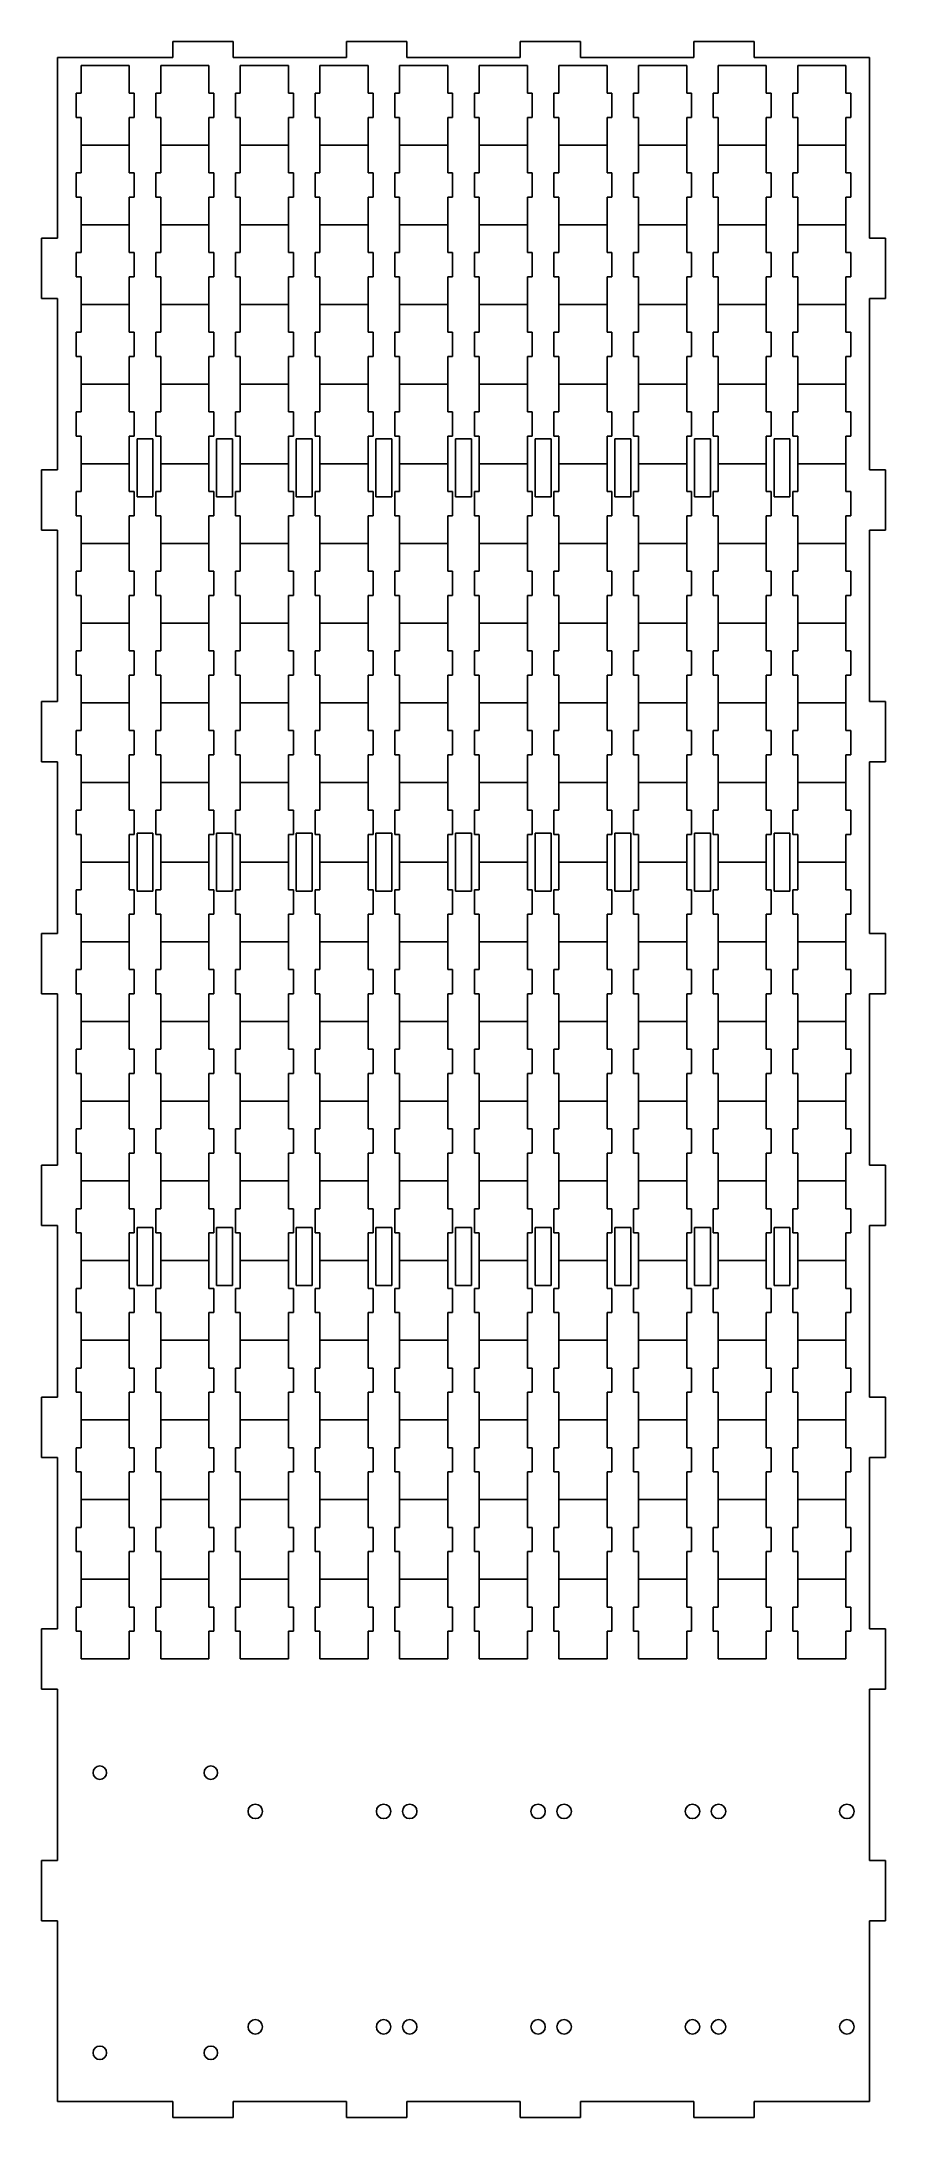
# Model space of a CAD drawing. Extents: x 0 to 175, y 0 to 430.
import ezdxf

# ---------------------------------------------------------------- set-up
doc = ezdxf.new("R2010")
doc.units = 0
doc.layers.add('Shape2DView', color=7, linetype='CONTINUOUS')

msp = doc.modelspace()

# ---------------------------------------------------------------- linework, layer by layer
at = {"layer": 'Shape2DView'}
for p, q in [((27.2, 429.9), (39.7, 429.9)), ((27.2, 429.9), (27.2, 426.6)), ((39.7, 426.6), (39.7, 429.9)), ((63.2, 429.9), (63.2, 426.6)), ((63.2, 429.9), (75.7, 429.9)), ((75.7, 426.6), (75.7, 429.9)), ((99.2, 429.9), (99.2, 426.6)), ((99.2, 429.9), (111.7, 429.9)), ((111.7, 426.6), (111.7, 429.9)), ((135.2, 429.9), (135.2, 426.6)), ((135.2, 429.9), (147.7, 429.9)), ((147.7, 429.9), (147.7, 426.6)), ((3.3, 389.2), (3.3, 426.6)), ((27.2, 426.6), (3.3, 426.6)), ((63.2, 426.6), (39.7, 426.6)), ((99.2, 426.6), (75.7, 426.6)), ((135.2, 426.6), (111.7, 426.6)), ((147.7, 426.6), (171.6, 426.6)), ((171.6, 426.6), (171.6, 389.2)), ((18.2, 424.95), (8.2, 424.95)), ((8.2, 424.95), (8.2, 419.2)), ((18.2, 419.2), (18.2, 424.95)), ((34.7, 424.95), (24.7, 424.95)), ((24.7, 424.95), (24.7, 419.2)), ((34.7, 419.2), (34.7, 424.95)), ((51.2, 424.95), (41.2, 424.95)), ((41.2, 424.95), (41.2, 419.2)), ((51.2, 419.2), (51.2, 424.95)), ((67.7, 424.95), (57.7, 424.95)), ((57.7, 424.95), (57.7, 419.2)), ((67.7, 419.2), (67.7, 424.95)), ((84.2, 424.95), (74.2, 424.95)), ((74.2, 424.95), (74.2, 419.2)), ((84.2, 419.2), (84.2, 424.95)), ((100.7, 424.95), (90.7, 424.95)), ((90.7, 424.95), (90.7, 419.2)), ((100.7, 419.2), (100.7, 424.95)), ((117.2, 424.95), (107.2, 424.95)), ((107.2, 424.95), (107.2, 419.2)), ((117.2, 419.2), (117.2, 424.95)), ((133.7, 424.95), (123.7, 424.95)), ((123.7, 424.95), (123.7, 419.2)), ((133.7, 419.2), (133.7, 424.95)), ((150.2, 424.95), (140.2, 424.95)), ((140.2, 424.95), (140.2, 419.2)), ((150.2, 419.2), (150.2, 424.95)), ((156.7, 424.95), (156.7, 419.2)), ((166.7, 424.95), (156.7, 424.95)), ((166.7, 419.2), (166.7, 424.95)), ((8.2, 419.2), (7.2, 419.2)), ((7.2, 419.2), (7.2, 414.2)), ((19.2, 419.2), (18.2, 419.2)), ((19.2, 414.2), (19.2, 419.2)), ((24.7, 419.2), (23.7, 419.2)), ((23.7, 419.2), (23.7, 414.2)), ((35.7, 419.2), (34.7, 419.2)), ((35.7, 414.2), (35.7, 419.2)), ((41.2, 419.2), (40.2, 419.2)), ((40.2, 419.2), (40.2, 414.2)), ((52.2, 419.2), (51.2, 419.2)), ((52.2, 414.2), (52.2, 419.2)), ((57.7, 419.2), (56.7, 419.2)), ((56.7, 419.2), (56.7, 414.2)), ((68.7, 419.2), (67.7, 419.2)), ((68.7, 414.2), (68.7, 419.2)), ((74.2, 419.2), (73.2, 419.2)), ((73.2, 419.2), (73.2, 414.2)), ((85.2, 419.2), (84.2, 419.2)), ((85.2, 414.2), (85.2, 419.2)), ((90.7, 419.2), (89.7, 419.2)), ((89.7, 419.2), (89.7, 414.2)), ((101.7, 419.2), (100.7, 419.2)), ((101.7, 414.2), (101.7, 419.2)), ((107.2, 419.2), (106.2, 419.2)), ((106.2, 419.2), (106.2, 414.2)), ((118.2, 419.2), (117.2, 419.2)), ((118.2, 414.2), (118.2, 419.2)), ((123.7, 419.2), (122.7, 419.2)), ((122.7, 419.2), (122.7, 414.2)), ((134.7, 419.2), (133.7, 419.2)), ((134.7, 414.2), (134.7, 419.2)), ((140.2, 419.2), (139.2, 419.2)), ((139.2, 419.2), (139.2, 414.2)), ((151.2, 419.2), (150.2, 419.2)), ((151.2, 414.2), (151.2, 419.2)), ((155.7, 419.2), (155.7, 414.2)), ((156.7, 419.2), (155.7, 419.2)), ((167.7, 419.2), (166.7, 419.2)), ((167.7, 414.2), (167.7, 419.2)), ((7.2, 414.2), (8.2, 414.2)), ((8.2, 414.2), (8.2, 408.45)), ((18.2, 408.45), (18.2, 414.2)), ((18.2, 414.2), (19.2, 414.2)), ((23.7, 414.2), (24.7, 414.2)), ((24.7, 414.2), (24.7, 408.45)), ((34.7, 408.45), (34.7, 414.2)), ((34.7, 414.2), (35.7, 414.2)), ((40.2, 414.2), (41.2, 414.2)), ((41.2, 414.2), (41.2, 408.45)), ((51.2, 408.45), (51.2, 414.2)), ((51.2, 414.2), (52.2, 414.2)), ((56.7, 414.2), (57.7, 414.2)), ((57.7, 414.2), (57.7, 408.45)), ((67.7, 408.45), (67.7, 414.2)), ((67.7, 414.2), (68.7, 414.2)), ((73.2, 414.2), (74.2, 414.2)), ((74.2, 414.2), (74.2, 408.45)), ((84.2, 408.45), (84.2, 414.2)), ((84.2, 414.2), (85.2, 414.2)), ((89.7, 414.2), (90.7, 414.2)), ((90.7, 414.2), (90.7, 408.45)), ((100.7, 408.45), (100.7, 414.2)), ((100.7, 414.2), (101.7, 414.2)), ((106.2, 414.2), (107.2, 414.2)), ((107.2, 414.2), (107.2, 408.45)), ((117.2, 408.45), (117.2, 414.2)), ((117.2, 414.2), (118.2, 414.2)), ((122.7, 414.2), (123.7, 414.2)), ((123.7, 414.2), (123.7, 408.45)), ((133.7, 408.45), (133.7, 414.2)), ((133.7, 414.2), (134.7, 414.2)), ((139.2, 414.2), (140.2, 414.2)), ((140.2, 414.2), (140.2, 408.45)), ((150.2, 408.45), (150.2, 414.2)), ((150.2, 414.2), (151.2, 414.2)), ((155.7, 414.2), (156.7, 414.2)), ((156.7, 414.2), (156.7, 408.45)), ((166.7, 414.2), (167.7, 414.2)), ((166.7, 408.45), (166.7, 414.2)), ((8.2, 408.45), (8.2, 402.7)), ((8.2, 408.45), (18.2, 408.45)), ((18.2, 402.7), (18.2, 408.45)), ((24.7, 408.45), (24.7, 402.7)), ((24.7, 408.45), (34.7, 408.45)), ((34.7, 402.7), (34.7, 408.45)), ((41.2, 408.45), (41.2, 402.7)), ((41.2, 408.45), (51.2, 408.45)), ((51.2, 402.7), (51.2, 408.45)), ((57.7, 408.45), (57.7, 402.7)), ((57.7, 408.45), (67.7, 408.45)), ((67.7, 402.7), (67.7, 408.45)), ((74.2, 408.45), (74.2, 402.7)), ((74.2, 408.45), (84.2, 408.45)), ((84.2, 402.7), (84.2, 408.45)), ((90.7, 408.45), (90.7, 402.7)), ((90.7, 408.45), (100.7, 408.45)), ((100.7, 402.7), (100.7, 408.45)), ((107.2, 408.45), (107.2, 402.7)), ((107.2, 408.45), (117.2, 408.45)), ((117.2, 402.7), (117.2, 408.45)), ((123.7, 408.45), (123.7, 402.7)), ((123.7, 408.45), (133.7, 408.45)), ((133.7, 402.7), (133.7, 408.45)), ((140.2, 408.45), (140.2, 402.7)), ((140.2, 408.45), (150.2, 408.45)), ((150.2, 402.7), (150.2, 408.45)), ((156.7, 408.45), (156.7, 402.7)), ((156.7, 408.45), (166.7, 408.45)), ((166.7, 402.7), (166.7, 408.45)), ((8.2, 402.7), (7.2, 402.7)), ((7.2, 402.7), (7.2, 397.7)), ((19.2, 402.7), (18.2, 402.7)), ((19.2, 397.7), (19.2, 402.7)), ((24.7, 402.7), (23.7, 402.7)), ((23.7, 402.7), (23.7, 397.7)), ((35.7, 402.7), (34.7, 402.7)), ((35.7, 397.7), (35.7, 402.7)), ((41.2, 402.7), (40.2, 402.7)), ((40.2, 402.7), (40.2, 397.7)), ((52.2, 402.7), (51.2, 402.7)), ((52.2, 397.7), (52.2, 402.7)), ((57.7, 402.7), (56.7, 402.7)), ((56.7, 402.7), (56.7, 397.7)), ((68.7, 402.7), (67.7, 402.7)), ((68.7, 397.7), (68.7, 402.7)), ((74.2, 402.7), (73.2, 402.7)), ((73.2, 402.7), (73.2, 397.7)), ((85.2, 402.7), (84.2, 402.7)), ((85.2, 397.7), (85.2, 402.7)), ((90.7, 402.7), (89.7, 402.7)), ((89.7, 402.7), (89.7, 397.7)), ((101.7, 402.7), (100.7, 402.7)), ((101.7, 397.7), (101.7, 402.7)), ((107.2, 402.7), (106.2, 402.7)), ((106.2, 402.7), (106.2, 397.7)), ((118.2, 402.7), (117.2, 402.7)), ((118.2, 397.7), (118.2, 402.7)), ((123.7, 402.7), (122.7, 402.7)), ((122.7, 402.7), (122.7, 397.7)), ((134.7, 402.7), (133.7, 402.7)), ((134.7, 397.7), (134.7, 402.7)), ((140.2, 402.7), (139.2, 402.7)), ((139.2, 402.7), (139.2, 397.7)), ((151.2, 402.7), (150.2, 402.7)), ((151.2, 397.7), (151.2, 402.7)), ((155.7, 402.7), (155.7, 397.7)), ((156.7, 402.7), (155.7, 402.7)), ((167.7, 402.7), (166.7, 402.7)), ((167.7, 397.7), (167.7, 402.7)), ((7.2, 397.7), (8.2, 397.7)), ((8.2, 397.7), (8.2, 391.95)), ((18.2, 391.95), (18.2, 397.7)), ((18.2, 397.7), (19.2, 397.7)), ((23.7, 397.7), (24.7, 397.7)), ((24.7, 397.7), (24.7, 391.95)), ((34.7, 391.95), (34.7, 397.7)), ((34.7, 397.7), (35.7, 397.7)), ((40.2, 397.7), (41.2, 397.7)), ((41.2, 397.7), (41.2, 391.95)), ((51.2, 391.95), (51.2, 397.7)), ((51.2, 397.7), (52.2, 397.7)), ((56.7, 397.7), (57.7, 397.7)), ((57.7, 397.7), (57.7, 391.95)), ((67.7, 391.95), (67.7, 397.7)), ((67.7, 397.7), (68.7, 397.7)), ((73.2, 397.7), (74.2, 397.7)), ((74.2, 397.7), (74.2, 391.95)), ((84.2, 391.95), (84.2, 397.7)), ((84.2, 397.7), (85.2, 397.7)), ((89.7, 397.7), (90.7, 397.7)), ((90.7, 397.7), (90.7, 391.95)), ((100.7, 391.95), (100.7, 397.7)), ((100.7, 397.7), (101.7, 397.7)), ((106.2, 397.7), (107.2, 397.7)), ((107.2, 397.7), (107.2, 391.95)), ((117.2, 391.95), (117.2, 397.7)), ((117.2, 397.7), (118.2, 397.7)), ((122.7, 397.7), (123.7, 397.7)), ((123.7, 397.7), (123.7, 391.95)), ((133.7, 391.95), (133.7, 397.7)), ((133.7, 397.7), (134.7, 397.7)), ((139.2, 397.7), (140.2, 397.7)), ((140.2, 397.7), (140.2, 391.95)), ((150.2, 391.95), (150.2, 397.7)), ((150.2, 397.7), (151.2, 397.7)), ((155.7, 397.7), (156.7, 397.7)), ((156.7, 397.7), (156.7, 391.95)), ((166.7, 397.7), (167.7, 397.7)), ((166.7, 391.95), (166.7, 397.7)), ((8.2, 391.95), (8.2, 386.2)), ((8.2, 391.95), (18.2, 391.95)), ((18.2, 386.2), (18.2, 391.95)), ((24.7, 391.95), (24.7, 386.2)), ((24.7, 391.95), (34.7, 391.95)), ((34.7, 386.2), (34.7, 391.95)), ((41.2, 391.95), (41.2, 386.2)), ((41.2, 391.95), (51.2, 391.95)), ((51.2, 386.2), (51.2, 391.95)), ((57.7, 391.95), (57.7, 386.2)), ((57.7, 391.95), (67.7, 391.95)), ((67.7, 386.2), (67.7, 391.95)), ((74.2, 391.95), (74.2, 386.2)), ((74.2, 391.95), (84.2, 391.95)), ((84.2, 386.2), (84.2, 391.95)), ((90.7, 391.95), (90.7, 386.2)), ((90.7, 391.95), (100.7, 391.95)), ((100.7, 386.2), (100.7, 391.95)), ((107.2, 391.95), (107.2, 386.2)), ((107.2, 391.95), (117.2, 391.95)), ((117.2, 386.2), (117.2, 391.95)), ((123.7, 391.95), (123.7, 386.2)), ((123.7, 391.95), (133.7, 391.95)), ((133.7, 386.2), (133.7, 391.95)), ((140.2, 391.95), (140.2, 386.2)), ((140.2, 391.95), (150.2, 391.95)), ((150.2, 386.2), (150.2, 391.95)), ((156.7, 391.95), (156.7, 386.2)), ((156.7, 391.95), (166.7, 391.95)), ((166.7, 386.2), (166.7, 391.95)), ((0, 376.7), (0, 389.2)), ((0, 389.2), (3.3, 389.2)), ((171.6, 389.2), (174.9, 389.2)), ((174.9, 389.2), (174.9, 376.7)), ((8.2, 386.2), (7.2, 386.2)), ((7.2, 386.2), (7.2, 381.2)), ((19.2, 386.2), (18.2, 386.2)), ((19.2, 381.2), (19.2, 386.2)), ((24.7, 386.2), (23.7, 386.2)), ((23.7, 386.2), (23.7, 381.2)), ((35.7, 386.2), (34.7, 386.2)), ((35.7, 381.2), (35.7, 386.2)), ((41.2, 386.2), (40.2, 386.2)), ((40.2, 386.2), (40.2, 381.2)), ((52.2, 386.2), (51.2, 386.2)), ((52.2, 381.2), (52.2, 386.2)), ((57.7, 386.2), (56.7, 386.2)), ((56.7, 386.2), (56.7, 381.2)), ((68.7, 386.2), (67.7, 386.2)), ((68.7, 381.2), (68.7, 386.2)), ((74.2, 386.2), (73.2, 386.2)), ((73.2, 386.2), (73.2, 381.2)), ((85.2, 386.2), (84.2, 386.2)), ((85.2, 381.2), (85.2, 386.2)), ((90.7, 386.2), (89.7, 386.2)), ((89.7, 386.2), (89.7, 381.2)), ((101.7, 386.2), (100.7, 386.2)), ((101.7, 381.2), (101.7, 386.2)), ((107.2, 386.2), (106.2, 386.2)), ((106.2, 386.2), (106.2, 381.2)), ((118.2, 386.2), (117.2, 386.2)), ((118.2, 381.2), (118.2, 386.2)), ((123.7, 386.2), (122.7, 386.2)), ((122.7, 386.2), (122.7, 381.2)), ((134.7, 386.2), (133.7, 386.2)), ((134.7, 381.2), (134.7, 386.2)), ((140.2, 386.2), (139.2, 386.2)), ((139.2, 386.2), (139.2, 381.2)), ((151.2, 386.2), (150.2, 386.2)), ((151.2, 381.2), (151.2, 386.2)), ((155.7, 386.2), (155.7, 381.2)), ((156.7, 386.2), (155.7, 386.2)), ((167.7, 386.2), (166.7, 386.2)), ((167.7, 381.2), (167.7, 386.2)), ((7.2, 381.2), (8.2, 381.2)), ((8.2, 381.2), (8.2, 375.45)), ((18.2, 375.45), (18.2, 381.2)), ((18.2, 381.2), (19.2, 381.2)), ((23.7, 381.2), (24.7, 381.2)), ((24.7, 381.2), (24.7, 375.45)), ((34.7, 375.45), (34.7, 381.2)), ((34.7, 381.2), (35.7, 381.2)), ((40.2, 381.2), (41.2, 381.2)), ((41.2, 381.2), (41.2, 375.45)), ((51.2, 375.45), (51.2, 381.2)), ((51.2, 381.2), (52.2, 381.2)), ((56.7, 381.2), (57.7, 381.2)), ((57.7, 381.2), (57.7, 375.45)), ((67.7, 375.45), (67.7, 381.2)), ((67.7, 381.2), (68.7, 381.2)), ((73.2, 381.2), (74.2, 381.2)), ((74.2, 381.2), (74.2, 375.45)), ((84.2, 375.45), (84.2, 381.2)), ((84.2, 381.2), (85.2, 381.2)), ((89.7, 381.2), (90.7, 381.2)), ((90.7, 381.2), (90.7, 375.45)), ((100.7, 375.45), (100.7, 381.2)), ((100.7, 381.2), (101.7, 381.2)), ((106.2, 381.2), (107.2, 381.2)), ((107.2, 381.2), (107.2, 375.45)), ((117.2, 375.45), (117.2, 381.2)), ((117.2, 381.2), (118.2, 381.2)), ((122.7, 381.2), (123.7, 381.2)), ((123.7, 381.2), (123.7, 375.45)), ((133.7, 375.45), (133.7, 381.2)), ((133.7, 381.2), (134.7, 381.2)), ((139.2, 381.2), (140.2, 381.2)), ((140.2, 381.2), (140.2, 375.45)), ((150.2, 375.45), (150.2, 381.2)), ((150.2, 381.2), (151.2, 381.2)), ((155.7, 381.2), (156.7, 381.2)), ((156.7, 381.2), (156.7, 375.45)), ((166.7, 381.2), (167.7, 381.2)), ((166.7, 375.45), (166.7, 381.2)), ((3.3, 376.7), (0, 376.7)), ((3.3, 341.2), (3.3, 376.7)), ((8.2, 375.45), (8.2, 369.7)), ((8.2, 375.45), (18.2, 375.45)), ((18.2, 369.7), (18.2, 375.45)), ((24.7, 375.45), (24.7, 369.7)), ((24.7, 375.45), (34.7, 375.45)), ((34.7, 369.7), (34.7, 375.45)), ((41.2, 375.45), (41.2, 369.7)), ((41.2, 375.45), (51.2, 375.45)), ((51.2, 369.7), (51.2, 375.45)), ((57.7, 375.45), (57.7, 369.7)), ((57.7, 375.45), (67.7, 375.45)), ((67.7, 369.7), (67.7, 375.45)), ((74.2, 375.45), (74.2, 369.7)), ((74.2, 375.45), (84.2, 375.45)), ((84.2, 369.7), (84.2, 375.45)), ((90.7, 375.45), (90.7, 369.7)), ((90.7, 375.45), (100.7, 375.45)), ((100.7, 369.7), (100.7, 375.45)), ((107.2, 375.45), (107.2, 369.7)), ((107.2, 375.45), (117.2, 375.45)), ((117.2, 369.7), (117.2, 375.45)), ((123.7, 375.45), (123.7, 369.7)), ((123.7, 375.45), (133.7, 375.45)), ((133.7, 369.7), (133.7, 375.45)), ((140.2, 375.45), (140.2, 369.7)), ((140.2, 375.45), (150.2, 375.45)), ((150.2, 369.7), (150.2, 375.45)), ((156.7, 375.45), (156.7, 369.7)), ((156.7, 375.45), (166.7, 375.45)), ((166.7, 369.7), (166.7, 375.45)), ((174.9, 376.7), (171.6, 376.7)), ((171.6, 376.7), (171.6, 341.2)), ((8.2, 369.7), (7.2, 369.7)), ((7.2, 369.7), (7.2, 364.7)), ((19.2, 369.7), (18.2, 369.7)), ((19.2, 364.7), (19.2, 369.7)), ((24.7, 369.7), (23.7, 369.7)), ((23.7, 369.7), (23.7, 364.7)), ((35.7, 369.7), (34.7, 369.7)), ((35.7, 364.7), (35.7, 369.7)), ((41.2, 369.7), (40.2, 369.7)), ((40.2, 369.7), (40.2, 364.7)), ((52.2, 369.7), (51.2, 369.7)), ((52.2, 364.7), (52.2, 369.7)), ((57.7, 369.7), (56.7, 369.7)), ((56.7, 369.7), (56.7, 364.7)), ((68.7, 369.7), (67.7, 369.7)), ((68.7, 364.7), (68.7, 369.7)), ((74.2, 369.7), (73.2, 369.7)), ((73.2, 369.7), (73.2, 364.7)), ((85.2, 369.7), (84.2, 369.7)), ((85.2, 364.7), (85.2, 369.7)), ((90.7, 369.7), (89.7, 369.7)), ((89.7, 369.7), (89.7, 364.7)), ((101.7, 369.7), (100.7, 369.7)), ((101.7, 364.7), (101.7, 369.7)), ((107.2, 369.7), (106.2, 369.7)), ((106.2, 369.7), (106.2, 364.7)), ((118.2, 369.7), (117.2, 369.7)), ((118.2, 364.7), (118.2, 369.7)), ((123.7, 369.7), (122.7, 369.7)), ((122.7, 369.7), (122.7, 364.7)), ((134.7, 369.7), (133.7, 369.7)), ((134.7, 364.7), (134.7, 369.7)), ((140.2, 369.7), (139.2, 369.7)), ((139.2, 369.7), (139.2, 364.7)), ((151.2, 369.7), (150.2, 369.7)), ((151.2, 364.7), (151.2, 369.7)), ((155.7, 369.7), (155.7, 364.7)), ((156.7, 369.7), (155.7, 369.7)), ((167.7, 369.7), (166.7, 369.7)), ((167.7, 364.7), (167.7, 369.7)), ((7.2, 364.7), (8.2, 364.7)), ((8.2, 364.7), (8.2, 358.95)), ((18.2, 364.7), (19.2, 364.7)), ((18.2, 358.95), (18.2, 364.7)), ((23.7, 364.7), (24.7, 364.7)), ((24.7, 364.7), (24.7, 358.95)), ((34.7, 364.7), (35.7, 364.7)), ((34.7, 358.95), (34.7, 364.7)), ((40.2, 364.7), (41.2, 364.7)), ((41.2, 364.7), (41.2, 358.95)), ((51.2, 364.7), (52.2, 364.7)), ((51.2, 358.95), (51.2, 364.7)), ((56.7, 364.7), (57.7, 364.7)), ((57.7, 364.7), (57.7, 358.95)), ((67.7, 364.7), (68.7, 364.7)), ((67.7, 358.95), (67.7, 364.7)), ((73.2, 364.7), (74.2, 364.7)), ((74.2, 364.7), (74.2, 358.95)), ((84.2, 364.7), (85.2, 364.7)), ((84.2, 358.95), (84.2, 364.7)), ((89.7, 364.7), (90.7, 364.7)), ((90.7, 364.7), (90.7, 358.95)), ((100.7, 364.7), (101.7, 364.7)), ((100.7, 358.95), (100.7, 364.7)), ((106.2, 364.7), (107.2, 364.7)), ((107.2, 364.7), (107.2, 358.95)), ((117.2, 364.7), (118.2, 364.7)), ((117.2, 358.95), (117.2, 364.7)), ((122.7, 364.7), (123.7, 364.7)), ((123.7, 364.7), (123.7, 358.95)), ((133.7, 364.7), (134.7, 364.7)), ((133.7, 358.95), (133.7, 364.7)), ((139.2, 364.7), (140.2, 364.7)), ((140.2, 364.7), (140.2, 358.95)), ((150.2, 364.7), (151.2, 364.7)), ((150.2, 358.95), (150.2, 364.7)), ((155.7, 364.7), (156.7, 364.7)), ((156.7, 364.7), (156.7, 358.95)), ((166.7, 364.7), (167.7, 364.7)), ((166.7, 358.95), (166.7, 364.7)), ((8.2, 358.95), (8.2, 353.2)), ((8.2, 358.95), (18.2, 358.95)), ((18.2, 353.2), (18.2, 358.95)), ((24.7, 358.95), (24.7, 353.2)), ((24.7, 358.95), (34.7, 358.95)), ((34.7, 353.2), (34.7, 358.95)), ((41.2, 358.95), (41.2, 353.2)), ((41.2, 358.95), (51.2, 358.95)), ((51.2, 353.2), (51.2, 358.95)), ((57.7, 358.95), (57.7, 353.2)), ((57.7, 358.95), (67.7, 358.95)), ((67.7, 353.2), (67.7, 358.95)), ((74.2, 358.95), (74.2, 353.2)), ((74.2, 358.95), (84.2, 358.95)), ((84.2, 353.2), (84.2, 358.95)), ((90.7, 358.95), (90.7, 353.2)), ((90.7, 358.95), (100.7, 358.95)), ((100.7, 353.2), (100.7, 358.95)), ((107.2, 358.95), (107.2, 353.2)), ((107.2, 358.95), (117.2, 358.95)), ((117.2, 353.2), (117.2, 358.95)), ((123.7, 358.95), (123.7, 353.2)), ((123.7, 358.95), (133.7, 358.95)), ((133.7, 353.2), (133.7, 358.95)), ((140.2, 358.95), (140.2, 353.2)), ((140.2, 358.95), (150.2, 358.95)), ((150.2, 353.2), (150.2, 358.95)), ((156.7, 358.95), (156.7, 353.2)), ((156.7, 358.95), (166.7, 358.95)), ((166.7, 353.2), (166.7, 358.95)), ((8.2, 353.2), (7.2, 353.2)), ((7.2, 353.2), (7.2, 348.2)), ((19.2, 353.2), (18.2, 353.2)), ((19.2, 348.2), (19.2, 353.2)), ((24.7, 353.2), (23.7, 353.2)), ((23.7, 353.2), (23.7, 348.2)), ((35.7, 353.2), (34.7, 353.2)), ((35.7, 348.2), (35.7, 353.2)), ((41.2, 353.2), (40.2, 353.2)), ((40.2, 353.2), (40.2, 348.2)), ((52.2, 353.2), (51.2, 353.2)), ((52.2, 348.2), (52.2, 353.2)), ((57.7, 353.2), (56.7, 353.2)), ((56.7, 353.2), (56.7, 348.2)), ((68.7, 353.2), (67.7, 353.2)), ((68.7, 348.2), (68.7, 353.2)), ((74.2, 353.2), (73.2, 353.2)), ((73.2, 353.2), (73.2, 348.2)), ((85.2, 353.2), (84.2, 353.2)), ((85.2, 348.2), (85.2, 353.2)), ((90.7, 353.2), (89.7, 353.2)), ((89.7, 353.2), (89.7, 348.2)), ((101.7, 353.2), (100.7, 353.2)), ((101.7, 348.2), (101.7, 353.2)), ((107.2, 353.2), (106.2, 353.2)), ((106.2, 353.2), (106.2, 348.2)), ((118.2, 353.2), (117.2, 353.2)), ((118.2, 348.2), (118.2, 353.2)), ((123.7, 353.2), (122.7, 353.2)), ((122.7, 353.2), (122.7, 348.2)), ((134.7, 353.2), (133.7, 353.2)), ((134.7, 348.2), (134.7, 353.2)), ((140.2, 353.2), (139.2, 353.2)), ((139.2, 353.2), (139.2, 348.2)), ((151.2, 353.2), (150.2, 353.2)), ((151.2, 348.2), (151.2, 353.2)), ((155.7, 353.2), (155.7, 348.2)), ((156.7, 353.2), (155.7, 353.2)), ((167.7, 353.2), (166.7, 353.2)), ((167.7, 348.2), (167.7, 353.2)), ((7.2, 348.2), (8.2, 348.2)), ((8.2, 348.2), (8.2, 342.45)), ((18.2, 348.2), (19.2, 348.2)), ((18.2, 342.45), (18.2, 348.2)), ((23.1, 347.62), (19.8, 347.62)), ((19.8, 347.62), (19.8, 335.62)), ((23.1, 335.62), (23.1, 347.62)), ((23.7, 348.2), (24.7, 348.2)), ((24.7, 348.2), (24.7, 342.45)), ((34.7, 348.2), (35.7, 348.2)), ((34.7, 342.45), (34.7, 348.2)), ((39.6, 347.62), (36.3, 347.62)), ((36.3, 347.62), (36.3, 335.62)), ((39.6, 335.62), (39.6, 347.62)), ((40.2, 348.2), (41.2, 348.2)), ((41.2, 348.2), (41.2, 342.45)), ((51.2, 348.2), (52.2, 348.2)), ((51.2, 342.45), (51.2, 348.2)), ((56.1, 347.62), (52.8, 347.62)), ((52.8, 347.62), (52.8, 335.62)), ((56.1, 335.62), (56.1, 347.62)), ((56.7, 348.2), (57.7, 348.2)), ((57.7, 348.2), (57.7, 342.45)), ((67.7, 348.2), (68.7, 348.2)), ((67.7, 342.45), (67.7, 348.2)), ((72.6, 347.62), (69.3, 347.62)), ((69.3, 347.62), (69.3, 335.62)), ((72.6, 335.62), (72.6, 347.62)), ((73.2, 348.2), (74.2, 348.2)), ((74.2, 348.2), (74.2, 342.45)), ((84.2, 348.2), (85.2, 348.2)), ((84.2, 342.45), (84.2, 348.2)), ((89.1, 347.62), (85.8, 347.62)), ((85.8, 347.62), (85.8, 335.62)), ((89.1, 335.62), (89.1, 347.62)), ((89.7, 348.2), (90.7, 348.2)), ((90.7, 348.2), (90.7, 342.45)), ((100.7, 348.2), (101.7, 348.2)), ((100.7, 342.45), (100.7, 348.2)), ((105.6, 347.62), (102.3, 347.62)), ((102.3, 347.62), (102.3, 335.62)), ((105.6, 335.62), (105.6, 347.62)), ((106.2, 348.2), (107.2, 348.2)), ((107.2, 348.2), (107.2, 342.45)), ((117.2, 348.2), (118.2, 348.2)), ((117.2, 342.45), (117.2, 348.2)), ((122.1, 347.62), (118.8, 347.62)), ((118.8, 347.62), (118.8, 335.62)), ((122.1, 335.62), (122.1, 347.62)), ((122.7, 348.2), (123.7, 348.2)), ((123.7, 348.2), (123.7, 342.45)), ((133.7, 348.2), (134.7, 348.2)), ((133.7, 342.45), (133.7, 348.2)), ((138.6, 347.62), (135.3, 347.62)), ((135.3, 347.62), (135.3, 335.62)), ((138.6, 335.62), (138.6, 347.62)), ((139.2, 348.2), (140.2, 348.2)), ((140.2, 348.2), (140.2, 342.45)), ((150.2, 348.2), (151.2, 348.2)), ((150.2, 342.45), (150.2, 348.2)), ((155.1, 347.62), (151.8, 347.62)), ((151.8, 347.62), (151.8, 335.62)), ((155.1, 335.62), (155.1, 347.62)), ((155.7, 348.2), (156.7, 348.2)), ((156.7, 348.2), (156.7, 342.45)), ((166.7, 348.2), (167.7, 348.2)), ((166.7, 342.45), (166.7, 348.2)), ((0, 341.2), (3.3, 341.2)), ((0, 328.7), (0, 341.2)), ((8.2, 342.45), (8.2, 336.7)), ((8.2, 342.45), (18.2, 342.45)), ((18.2, 336.7), (18.2, 342.45)), ((24.7, 342.45), (24.7, 336.7)), ((24.7, 342.45), (34.7, 342.45)), ((34.7, 336.7), (34.7, 342.45)), ((41.2, 342.45), (41.2, 336.7)), ((41.2, 342.45), (51.2, 342.45)), ((51.2, 336.7), (51.2, 342.45)), ((57.7, 342.45), (57.7, 336.7)), ((57.7, 342.45), (67.7, 342.45)), ((67.7, 336.7), (67.7, 342.45)), ((74.2, 342.45), (74.2, 336.7)), ((74.2, 342.45), (84.2, 342.45)), ((84.2, 336.7), (84.2, 342.45)), ((90.7, 342.45), (90.7, 336.7)), ((90.7, 342.45), (100.7, 342.45)), ((100.7, 336.7), (100.7, 342.45)), ((107.2, 342.45), (107.2, 336.7)), ((107.2, 342.45), (117.2, 342.45)), ((117.2, 336.7), (117.2, 342.45)), ((123.7, 342.45), (123.7, 336.7)), ((123.7, 342.45), (133.7, 342.45)), ((133.7, 336.7), (133.7, 342.45)), ((140.2, 342.45), (140.2, 336.7)), ((140.2, 342.45), (150.2, 342.45)), ((150.2, 336.7), (150.2, 342.45)), ((156.7, 342.45), (156.7, 336.7)), ((156.7, 342.45), (166.7, 342.45)), ((166.7, 336.7), (166.7, 342.45)), ((171.6, 341.2), (174.9, 341.2)), ((174.9, 341.2), (174.9, 328.7)), ((8.2, 336.7), (7.2, 336.7)), ((7.2, 336.7), (7.2, 331.7)), ((19.2, 336.7), (18.2, 336.7)), ((19.2, 331.7), (19.2, 336.7)), ((19.8, 335.62), (23.1, 335.62)), ((24.7, 336.7), (23.7, 336.7)), ((23.7, 336.7), (23.7, 331.7)), ((35.7, 336.7), (34.7, 336.7)), ((35.7, 331.7), (35.7, 336.7)), ((36.3, 335.62), (39.6, 335.62)), ((41.2, 336.7), (40.2, 336.7)), ((40.2, 336.7), (40.2, 331.7)), ((52.2, 336.7), (51.2, 336.7)), ((52.2, 331.7), (52.2, 336.7)), ((52.8, 335.62), (56.1, 335.62)), ((57.7, 336.7), (56.7, 336.7)), ((56.7, 336.7), (56.7, 331.7)), ((68.7, 336.7), (67.7, 336.7)), ((68.7, 331.7), (68.7, 336.7)), ((69.3, 335.62), (72.6, 335.62)), ((74.2, 336.7), (73.2, 336.7)), ((73.2, 336.7), (73.2, 331.7)), ((85.2, 336.7), (84.2, 336.7)), ((85.2, 331.7), (85.2, 336.7)), ((85.8, 335.62), (89.1, 335.62)), ((90.7, 336.7), (89.7, 336.7)), ((89.7, 336.7), (89.7, 331.7)), ((101.7, 336.7), (100.7, 336.7)), ((101.7, 331.7), (101.7, 336.7)), ((102.3, 335.62), (105.6, 335.62)), ((107.2, 336.7), (106.2, 336.7)), ((106.2, 336.7), (106.2, 331.7)), ((118.2, 336.7), (117.2, 336.7)), ((118.2, 331.7), (118.2, 336.7)), ((118.8, 335.62), (122.1, 335.62)), ((123.7, 336.7), (122.7, 336.7)), ((122.7, 336.7), (122.7, 331.7)), ((134.7, 336.7), (133.7, 336.7)), ((134.7, 331.7), (134.7, 336.7)), ((135.3, 335.62), (138.6, 335.62)), ((140.2, 336.7), (139.2, 336.7)), ((139.2, 336.7), (139.2, 331.7)), ((151.2, 336.7), (150.2, 336.7)), ((151.2, 331.7), (151.2, 336.7)), ((151.8, 335.62), (155.1, 335.62)), ((155.7, 336.7), (155.7, 331.7)), ((156.7, 336.7), (155.7, 336.7)), ((167.7, 336.7), (166.7, 336.7)), ((167.7, 331.7), (167.7, 336.7)), ((7.2, 331.7), (8.2, 331.7)), ((8.2, 331.7), (8.2, 325.95)), ((18.2, 331.7), (19.2, 331.7)), ((18.2, 325.95), (18.2, 331.7)), ((23.7, 331.7), (24.7, 331.7)), ((24.7, 331.7), (24.7, 325.95)), ((34.7, 331.7), (35.7, 331.7)), ((34.7, 325.95), (34.7, 331.7)), ((40.2, 331.7), (41.2, 331.7)), ((41.2, 331.7), (41.2, 325.95)), ((51.2, 331.7), (52.2, 331.7)), ((51.2, 325.95), (51.2, 331.7)), ((56.7, 331.7), (57.7, 331.7)), ((57.7, 331.7), (57.7, 325.95)), ((67.7, 331.7), (68.7, 331.7)), ((67.7, 325.95), (67.7, 331.7)), ((73.2, 331.7), (74.2, 331.7)), ((74.2, 331.7), (74.2, 325.95)), ((84.2, 331.7), (85.2, 331.7)), ((84.2, 325.95), (84.2, 331.7)), ((89.7, 331.7), (90.7, 331.7)), ((90.7, 331.7), (90.7, 325.95)), ((100.7, 331.7), (101.7, 331.7)), ((100.7, 325.95), (100.7, 331.7)), ((106.2, 331.7), (107.2, 331.7)), ((107.2, 331.7), (107.2, 325.95)), ((117.2, 331.7), (118.2, 331.7)), ((117.2, 325.95), (117.2, 331.7)), ((122.7, 331.7), (123.7, 331.7)), ((123.7, 331.7), (123.7, 325.95)), ((133.7, 331.7), (134.7, 331.7)), ((133.7, 325.95), (133.7, 331.7)), ((139.2, 331.7), (140.2, 331.7)), ((140.2, 331.7), (140.2, 325.95)), ((150.2, 331.7), (151.2, 331.7)), ((150.2, 325.95), (150.2, 331.7)), ((155.7, 331.7), (156.7, 331.7)), ((156.7, 331.7), (156.7, 325.95)), ((166.7, 331.7), (167.7, 331.7)), ((166.7, 325.95), (166.7, 331.7)), ((3.3, 328.7), (0, 328.7)), ((3.3, 293.2), (3.3, 328.7)), ((174.9, 328.7), (171.6, 328.7)), ((171.6, 328.7), (171.6, 293.2)), ((8.2, 325.95), (8.2, 320.2)), ((8.2, 325.95), (18.2, 325.95)), ((18.2, 320.2), (18.2, 325.95)), ((24.7, 325.95), (24.7, 320.2)), ((24.7, 325.95), (34.7, 325.95)), ((34.7, 320.2), (34.7, 325.95)), ((41.2, 325.95), (41.2, 320.2)), ((41.2, 325.95), (51.2, 325.95)), ((51.2, 320.2), (51.2, 325.95)), ((57.7, 325.95), (57.7, 320.2)), ((57.7, 325.95), (67.7, 325.95)), ((67.7, 320.2), (67.7, 325.95)), ((74.2, 325.95), (74.2, 320.2)), ((74.2, 325.95), (84.2, 325.95)), ((84.2, 320.2), (84.2, 325.95)), ((90.7, 325.95), (90.7, 320.2)), ((90.7, 325.95), (100.7, 325.95)), ((100.7, 320.2), (100.7, 325.95)), ((107.2, 325.95), (107.2, 320.2)), ((107.2, 325.95), (117.2, 325.95)), ((117.2, 320.2), (117.2, 325.95)), ((123.7, 325.95), (123.7, 320.2)), ((123.7, 325.95), (133.7, 325.95)), ((133.7, 320.2), (133.7, 325.95)), ((140.2, 325.95), (140.2, 320.2)), ((140.2, 325.95), (150.2, 325.95)), ((150.2, 320.2), (150.2, 325.95)), ((156.7, 325.95), (156.7, 320.2)), ((156.7, 325.95), (166.7, 325.95)), ((166.7, 320.2), (166.7, 325.95)), ((8.2, 320.2), (7.2, 320.2)), ((7.2, 320.2), (7.2, 315.2)), ((19.2, 320.2), (18.2, 320.2)), ((19.2, 315.2), (19.2, 320.2)), ((24.7, 320.2), (23.7, 320.2)), ((23.7, 320.2), (23.7, 315.2)), ((35.7, 320.2), (34.7, 320.2)), ((35.7, 315.2), (35.7, 320.2)), ((41.2, 320.2), (40.2, 320.2)), ((40.2, 320.2), (40.2, 315.2)), ((52.2, 320.2), (51.2, 320.2)), ((52.2, 315.2), (52.2, 320.2)), ((57.7, 320.2), (56.7, 320.2)), ((56.7, 320.2), (56.7, 315.2)), ((68.7, 320.2), (67.7, 320.2)), ((68.7, 315.2), (68.7, 320.2)), ((74.2, 320.2), (73.2, 320.2)), ((73.2, 320.2), (73.2, 315.2)), ((85.2, 320.2), (84.2, 320.2)), ((85.2, 315.2), (85.2, 320.2)), ((90.7, 320.2), (89.7, 320.2)), ((89.7, 320.2), (89.7, 315.2)), ((101.7, 320.2), (100.7, 320.2)), ((101.7, 315.2), (101.7, 320.2)), ((107.2, 320.2), (106.2, 320.2)), ((106.2, 320.2), (106.2, 315.2)), ((118.2, 320.2), (117.2, 320.2)), ((118.2, 315.2), (118.2, 320.2)), ((123.7, 320.2), (122.7, 320.2)), ((122.7, 320.2), (122.7, 315.2)), ((134.7, 320.2), (133.7, 320.2)), ((134.7, 315.2), (134.7, 320.2)), ((140.2, 320.2), (139.2, 320.2)), ((139.2, 320.2), (139.2, 315.2)), ((151.2, 320.2), (150.2, 320.2)), ((151.2, 315.2), (151.2, 320.2)), ((155.7, 320.2), (155.7, 315.2)), ((156.7, 320.2), (155.7, 320.2)), ((167.7, 320.2), (166.7, 320.2)), ((167.7, 315.2), (167.7, 320.2)), ((7.2, 315.2), (8.2, 315.2)), ((8.2, 315.2), (8.2, 309.45)), ((18.2, 315.2), (19.2, 315.2)), ((18.2, 309.45), (18.2, 315.2)), ((23.7, 315.2), (24.7, 315.2)), ((24.7, 315.2), (24.7, 309.45)), ((34.7, 315.2), (35.7, 315.2)), ((34.7, 309.45), (34.7, 315.2)), ((40.2, 315.2), (41.2, 315.2)), ((41.2, 315.2), (41.2, 309.45)), ((51.2, 315.2), (52.2, 315.2)), ((51.2, 309.45), (51.2, 315.2)), ((56.7, 315.2), (57.7, 315.2)), ((57.7, 315.2), (57.7, 309.45)), ((67.7, 315.2), (68.7, 315.2)), ((67.7, 309.45), (67.7, 315.2)), ((73.2, 315.2), (74.2, 315.2)), ((74.2, 315.2), (74.2, 309.45)), ((84.2, 315.2), (85.2, 315.2)), ((84.2, 309.45), (84.2, 315.2)), ((89.7, 315.2), (90.7, 315.2)), ((90.7, 315.2), (90.7, 309.45)), ((100.7, 315.2), (101.7, 315.2)), ((100.7, 309.45), (100.7, 315.2)), ((106.2, 315.2), (107.2, 315.2)), ((107.2, 315.2), (107.2, 309.45)), ((117.2, 315.2), (118.2, 315.2)), ((117.2, 309.45), (117.2, 315.2)), ((122.7, 315.2), (123.7, 315.2)), ((123.7, 315.2), (123.7, 309.45)), ((133.7, 315.2), (134.7, 315.2)), ((133.7, 309.45), (133.7, 315.2)), ((139.2, 315.2), (140.2, 315.2)), ((140.2, 315.2), (140.2, 309.45)), ((150.2, 315.2), (151.2, 315.2)), ((150.2, 309.45), (150.2, 315.2)), ((155.7, 315.2), (156.7, 315.2)), ((156.7, 315.2), (156.7, 309.45)), ((166.7, 315.2), (167.7, 315.2)), ((166.7, 309.45), (166.7, 315.2)), ((8.2, 309.45), (8.2, 303.7)), ((8.2, 309.45), (18.2, 309.45)), ((18.2, 303.7), (18.2, 309.45)), ((24.7, 309.45), (24.7, 303.7)), ((24.7, 309.45), (34.7, 309.45)), ((34.7, 303.7), (34.7, 309.45)), ((41.2, 309.45), (41.2, 303.7)), ((41.2, 309.45), (51.2, 309.45)), ((51.2, 303.7), (51.2, 309.45)), ((57.7, 309.45), (57.7, 303.7)), ((57.7, 309.45), (67.7, 309.45)), ((67.7, 303.7), (67.7, 309.45)), ((74.2, 309.45), (74.2, 303.7)), ((74.2, 309.45), (84.2, 309.45)), ((84.2, 303.7), (84.2, 309.45)), ((90.7, 309.45), (90.7, 303.7)), ((90.7, 309.45), (100.7, 309.45)), ((100.7, 303.7), (100.7, 309.45)), ((107.2, 309.45), (107.2, 303.7)), ((107.2, 309.45), (117.2, 309.45)), ((117.2, 303.7), (117.2, 309.45)), ((123.7, 309.45), (123.7, 303.7)), ((123.7, 309.45), (133.7, 309.45)), ((133.7, 303.7), (133.7, 309.45)), ((140.2, 309.45), (140.2, 303.7)), ((140.2, 309.45), (150.2, 309.45)), ((150.2, 303.7), (150.2, 309.45)), ((156.7, 309.45), (156.7, 303.7)), ((156.7, 309.45), (166.7, 309.45)), ((166.7, 303.7), (166.7, 309.45)), ((8.2, 303.7), (7.2, 303.7)), ((7.2, 303.7), (7.2, 298.7)), ((19.2, 303.7), (18.2, 303.7)), ((19.2, 298.7), (19.2, 303.7)), ((24.7, 303.7), (23.7, 303.7)), ((23.7, 303.7), (23.7, 298.7)), ((35.7, 303.7), (34.7, 303.7)), ((35.7, 298.7), (35.7, 303.7)), ((41.2, 303.7), (40.2, 303.7)), ((40.2, 303.7), (40.2, 298.7)), ((52.2, 303.7), (51.2, 303.7)), ((52.2, 298.7), (52.2, 303.7)), ((57.7, 303.7), (56.7, 303.7)), ((56.7, 303.7), (56.7, 298.7)), ((68.7, 303.7), (67.7, 303.7)), ((68.7, 298.7), (68.7, 303.7)), ((74.2, 303.7), (73.2, 303.7)), ((73.2, 303.7), (73.2, 298.7)), ((85.2, 303.7), (84.2, 303.7)), ((85.2, 298.7), (85.2, 303.7)), ((90.7, 303.7), (89.7, 303.7)), ((89.7, 303.7), (89.7, 298.7)), ((101.7, 303.7), (100.7, 303.7)), ((101.7, 298.7), (101.7, 303.7)), ((107.2, 303.7), (106.2, 303.7)), ((106.2, 303.7), (106.2, 298.7)), ((118.2, 303.7), (117.2, 303.7)), ((118.2, 298.7), (118.2, 303.7)), ((123.7, 303.7), (122.7, 303.7)), ((122.7, 303.7), (122.7, 298.7)), ((134.7, 303.7), (133.7, 303.7)), ((134.7, 298.7), (134.7, 303.7)), ((140.2, 303.7), (139.2, 303.7)), ((139.2, 303.7), (139.2, 298.7)), ((151.2, 303.7), (150.2, 303.7)), ((151.2, 298.7), (151.2, 303.7)), ((155.7, 303.7), (155.7, 298.7)), ((156.7, 303.7), (155.7, 303.7)), ((167.7, 303.7), (166.7, 303.7)), ((167.7, 298.7), (167.7, 303.7)), ((7.2, 298.7), (8.2, 298.7)), ((8.2, 298.7), (8.2, 292.95)), ((18.2, 298.7), (19.2, 298.7)), ((18.2, 292.95), (18.2, 298.7)), ((23.7, 298.7), (24.7, 298.7)), ((24.7, 298.7), (24.7, 292.95)), ((34.7, 298.7), (35.7, 298.7)), ((34.7, 292.95), (34.7, 298.7)), ((40.2, 298.7), (41.2, 298.7)), ((41.2, 298.7), (41.2, 292.95)), ((51.2, 298.7), (52.2, 298.7)), ((51.2, 292.95), (51.2, 298.7)), ((56.7, 298.7), (57.7, 298.7)), ((57.7, 298.7), (57.7, 292.95)), ((67.7, 298.7), (68.7, 298.7)), ((67.7, 292.95), (67.7, 298.7)), ((73.2, 298.7), (74.2, 298.7)), ((74.2, 298.7), (74.2, 292.95)), ((84.2, 298.7), (85.2, 298.7)), ((84.2, 292.95), (84.2, 298.7)), ((89.7, 298.7), (90.7, 298.7)), ((90.7, 298.7), (90.7, 292.95)), ((100.7, 298.7), (101.7, 298.7)), ((100.7, 292.95), (100.7, 298.7)), ((106.2, 298.7), (107.2, 298.7)), ((107.2, 298.7), (107.2, 292.95)), ((117.2, 298.7), (118.2, 298.7)), ((117.2, 292.95), (117.2, 298.7)), ((122.7, 298.7), (123.7, 298.7)), ((123.7, 298.7), (123.7, 292.95)), ((133.7, 298.7), (134.7, 298.7)), ((133.7, 292.95), (133.7, 298.7)), ((139.2, 298.7), (140.2, 298.7)), ((140.2, 298.7), (140.2, 292.95)), ((150.2, 298.7), (151.2, 298.7)), ((150.2, 292.95), (150.2, 298.7)), ((155.7, 298.7), (156.7, 298.7)), ((156.7, 298.7), (156.7, 292.95)), ((166.7, 298.7), (167.7, 298.7)), ((166.7, 292.95), (166.7, 298.7)), ((0, 293.2), (3.3, 293.2)), ((0, 280.7), (0, 293.2)), ((8.2, 292.95), (8.2, 287.2)), ((8.2, 292.95), (18.2, 292.95)), ((18.2, 287.2), (18.2, 292.95)), ((24.7, 292.95), (24.7, 287.2)), ((24.7, 292.95), (34.7, 292.95)), ((34.7, 287.2), (34.7, 292.95)), ((41.2, 292.95), (41.2, 287.2)), ((41.2, 292.95), (51.2, 292.95)), ((51.2, 287.2), (51.2, 292.95)), ((57.7, 292.95), (57.7, 287.2)), ((57.7, 292.95), (67.7, 292.95)), ((67.7, 287.2), (67.7, 292.95)), ((74.2, 292.95), (74.2, 287.2)), ((74.2, 292.95), (84.2, 292.95)), ((84.2, 287.2), (84.2, 292.95)), ((90.7, 292.95), (90.7, 287.2)), ((90.7, 292.95), (100.7, 292.95)), ((100.7, 287.2), (100.7, 292.95)), ((107.2, 292.95), (107.2, 287.2)), ((107.2, 292.95), (117.2, 292.95)), ((117.2, 287.2), (117.2, 292.95)), ((123.7, 292.95), (123.7, 287.2)), ((123.7, 292.95), (133.7, 292.95)), ((133.7, 287.2), (133.7, 292.95)), ((140.2, 292.95), (140.2, 287.2)), ((140.2, 292.95), (150.2, 292.95)), ((150.2, 287.2), (150.2, 292.95)), ((156.7, 292.95), (156.7, 287.2)), ((156.7, 292.95), (166.7, 292.95)), ((166.7, 287.2), (166.7, 292.95)), ((171.6, 293.2), (174.9, 293.2)), ((174.9, 293.2), (174.9, 280.7)), ((8.2, 287.2), (7.2, 287.2)), ((7.2, 287.2), (7.2, 282.2)), ((19.2, 287.2), (18.2, 287.2)), ((19.2, 282.2), (19.2, 287.2)), ((24.7, 287.2), (23.7, 287.2)), ((23.7, 287.2), (23.7, 282.2)), ((35.7, 287.2), (34.7, 287.2)), ((35.7, 282.2), (35.7, 287.2)), ((41.2, 287.2), (40.2, 287.2)), ((40.2, 287.2), (40.2, 282.2)), ((52.2, 287.2), (51.2, 287.2)), ((52.2, 282.2), (52.2, 287.2)), ((57.7, 287.2), (56.7, 287.2)), ((56.7, 287.2), (56.7, 282.2)), ((68.7, 287.2), (67.7, 287.2)), ((68.7, 282.2), (68.7, 287.2)), ((74.2, 287.2), (73.2, 287.2)), ((73.2, 287.2), (73.2, 282.2)), ((85.2, 287.2), (84.2, 287.2)), ((85.2, 282.2), (85.2, 287.2)), ((90.7, 287.2), (89.7, 287.2)), ((89.7, 287.2), (89.7, 282.2)), ((101.7, 287.2), (100.7, 287.2)), ((101.7, 282.2), (101.7, 287.2)), ((107.2, 287.2), (106.2, 287.2)), ((106.2, 287.2), (106.2, 282.2)), ((118.2, 287.2), (117.2, 287.2)), ((118.2, 282.2), (118.2, 287.2)), ((123.7, 287.2), (122.7, 287.2)), ((122.7, 287.2), (122.7, 282.2)), ((134.7, 287.2), (133.7, 287.2)), ((134.7, 282.2), (134.7, 287.2)), ((140.2, 287.2), (139.2, 287.2)), ((139.2, 287.2), (139.2, 282.2)), ((151.2, 287.2), (150.2, 287.2)), ((151.2, 282.2), (151.2, 287.2)), ((155.7, 287.2), (155.7, 282.2)), ((156.7, 287.2), (155.7, 287.2)), ((167.7, 287.2), (166.7, 287.2)), ((167.7, 282.2), (167.7, 287.2)), ((3.3, 280.7), (0, 280.7)), ((3.3, 245.2), (3.3, 280.7)), ((7.2, 282.2), (8.2, 282.2)), ((8.2, 282.2), (8.2, 276.45)), ((18.2, 282.2), (19.2, 282.2)), ((18.2, 276.45), (18.2, 282.2)), ((23.7, 282.2), (24.7, 282.2)), ((24.7, 282.2), (24.7, 276.45)), ((34.7, 282.2), (35.7, 282.2)), ((34.7, 276.45), (34.7, 282.2)), ((40.2, 282.2), (41.2, 282.2)), ((41.2, 282.2), (41.2, 276.45)), ((51.2, 282.2), (52.2, 282.2)), ((51.2, 276.45), (51.2, 282.2)), ((56.7, 282.2), (57.7, 282.2)), ((57.7, 282.2), (57.7, 276.45)), ((67.7, 282.2), (68.7, 282.2)), ((67.7, 276.45), (67.7, 282.2)), ((73.2, 282.2), (74.2, 282.2)), ((74.2, 282.2), (74.2, 276.45)), ((84.2, 282.2), (85.2, 282.2)), ((84.2, 276.45), (84.2, 282.2)), ((89.7, 282.2), (90.7, 282.2)), ((90.7, 282.2), (90.7, 276.45)), ((100.7, 282.2), (101.7, 282.2)), ((100.7, 276.45), (100.7, 282.2)), ((106.2, 282.2), (107.2, 282.2)), ((107.2, 282.2), (107.2, 276.45)), ((117.2, 282.2), (118.2, 282.2)), ((117.2, 276.45), (117.2, 282.2)), ((122.7, 282.2), (123.7, 282.2)), ((123.7, 282.2), (123.7, 276.45)), ((133.7, 282.2), (134.7, 282.2)), ((133.7, 276.45), (133.7, 282.2)), ((139.2, 282.2), (140.2, 282.2)), ((140.2, 282.2), (140.2, 276.45)), ((150.2, 282.2), (151.2, 282.2)), ((150.2, 276.45), (150.2, 282.2)), ((155.7, 282.2), (156.7, 282.2)), ((156.7, 282.2), (156.7, 276.45)), ((166.7, 282.2), (167.7, 282.2)), ((166.7, 276.45), (166.7, 282.2)), ((174.9, 280.7), (171.6, 280.7)), ((171.6, 280.7), (171.6, 245.2)), ((8.2, 276.45), (8.2, 270.7)), ((8.2, 276.45), (18.2, 276.45)), ((18.2, 270.7), (18.2, 276.45)), ((24.7, 276.45), (24.7, 270.7)), ((24.7, 276.45), (34.7, 276.45)), ((34.7, 270.7), (34.7, 276.45)), ((41.2, 276.45), (41.2, 270.7)), ((41.2, 276.45), (51.2, 276.45)), ((51.2, 270.7), (51.2, 276.45)), ((57.7, 276.45), (57.7, 270.7)), ((57.7, 276.45), (67.7, 276.45)), ((67.7, 270.7), (67.7, 276.45)), ((74.2, 276.45), (74.2, 270.7)), ((74.2, 276.45), (84.2, 276.45)), ((84.2, 270.7), (84.2, 276.45)), ((90.7, 276.45), (90.7, 270.7)), ((90.7, 276.45), (100.7, 276.45)), ((100.7, 270.7), (100.7, 276.45)), ((107.2, 276.45), (107.2, 270.7)), ((107.2, 276.45), (117.2, 276.45)), ((117.2, 270.7), (117.2, 276.45)), ((123.7, 276.45), (123.7, 270.7)), ((123.7, 276.45), (133.7, 276.45)), ((133.7, 270.7), (133.7, 276.45)), ((140.2, 276.45), (140.2, 270.7)), ((140.2, 276.45), (150.2, 276.45)), ((150.2, 270.7), (150.2, 276.45)), ((156.7, 276.45), (156.7, 270.7)), ((156.7, 276.45), (166.7, 276.45)), ((166.7, 270.7), (166.7, 276.45)), ((8.2, 270.7), (7.2, 270.7)), ((7.2, 270.7), (7.2, 265.7)), ((19.2, 270.7), (18.2, 270.7)), ((19.2, 265.7), (19.2, 270.7)), ((24.7, 270.7), (23.7, 270.7)), ((23.7, 270.7), (23.7, 265.7)), ((35.7, 270.7), (34.7, 270.7)), ((35.7, 265.7), (35.7, 270.7)), ((41.2, 270.7), (40.2, 270.7)), ((40.2, 270.7), (40.2, 265.7)), ((52.2, 270.7), (51.2, 270.7)), ((52.2, 265.7), (52.2, 270.7)), ((57.7, 270.7), (56.7, 270.7)), ((56.7, 270.7), (56.7, 265.7)), ((68.7, 270.7), (67.7, 270.7)), ((68.7, 265.7), (68.7, 270.7)), ((74.2, 270.7), (73.2, 270.7)), ((73.2, 270.7), (73.2, 265.7)), ((85.2, 270.7), (84.2, 270.7)), ((85.2, 265.7), (85.2, 270.7)), ((90.7, 270.7), (89.7, 270.7)), ((89.7, 270.7), (89.7, 265.7)), ((101.7, 270.7), (100.7, 270.7)), ((101.7, 265.7), (101.7, 270.7)), ((107.2, 270.7), (106.2, 270.7)), ((106.2, 270.7), (106.2, 265.7)), ((118.2, 270.7), (117.2, 270.7)), ((118.2, 265.7), (118.2, 270.7)), ((123.7, 270.7), (122.7, 270.7)), ((122.7, 270.7), (122.7, 265.7)), ((134.7, 270.7), (133.7, 270.7)), ((134.7, 265.7), (134.7, 270.7)), ((140.2, 270.7), (139.2, 270.7)), ((139.2, 270.7), (139.2, 265.7)), ((151.2, 270.7), (150.2, 270.7)), ((151.2, 265.7), (151.2, 270.7)), ((155.7, 270.7), (155.7, 265.7)), ((156.7, 270.7), (155.7, 270.7)), ((167.7, 270.7), (166.7, 270.7)), ((167.7, 265.7), (167.7, 270.7)), ((7.2, 265.7), (8.2, 265.7)), ((8.2, 265.7), (8.2, 259.95)), ((18.2, 265.7), (19.2, 265.7)), ((18.2, 259.95), (18.2, 265.7)), ((23.1, 265.95), (19.8, 265.95)), ((19.8, 265.95), (19.8, 253.95)), ((23.1, 253.95), (23.1, 265.95)), ((23.7, 265.7), (24.7, 265.7)), ((24.7, 265.7), (24.7, 259.95)), ((34.7, 265.7), (35.7, 265.7)), ((34.7, 259.95), (34.7, 265.7)), ((39.6, 265.95), (36.3, 265.95)), ((36.3, 265.95), (36.3, 253.95)), ((39.6, 253.95), (39.6, 265.95)), ((40.2, 265.7), (41.2, 265.7)), ((41.2, 265.7), (41.2, 259.95)), ((51.2, 265.7), (52.2, 265.7)), ((51.2, 259.95), (51.2, 265.7)), ((56.1, 265.95), (52.8, 265.95)), ((52.8, 265.95), (52.8, 253.95)), ((56.1, 253.95), (56.1, 265.95)), ((56.7, 265.7), (57.7, 265.7)), ((57.7, 265.7), (57.7, 259.95)), ((67.7, 265.7), (68.7, 265.7)), ((67.7, 259.95), (67.7, 265.7)), ((72.6, 265.95), (69.3, 265.95)), ((69.3, 265.95), (69.3, 253.95)), ((72.6, 253.95), (72.6, 265.95)), ((73.2, 265.7), (74.2, 265.7)), ((74.2, 265.7), (74.2, 259.95)), ((84.2, 265.7), (85.2, 265.7)), ((84.2, 259.95), (84.2, 265.7)), ((89.1, 265.95), (85.8, 265.95)), ((85.8, 265.95), (85.8, 253.95)), ((89.1, 253.95), (89.1, 265.95)), ((89.7, 265.7), (90.7, 265.7)), ((90.7, 265.7), (90.7, 259.95)), ((100.7, 265.7), (101.7, 265.7)), ((100.7, 259.95), (100.7, 265.7)), ((105.6, 265.95), (102.3, 265.95)), ((102.3, 265.95), (102.3, 253.95)), ((105.6, 253.95), (105.6, 265.95)), ((106.2, 265.7), (107.2, 265.7)), ((107.2, 265.7), (107.2, 259.95)), ((117.2, 265.7), (118.2, 265.7)), ((117.2, 259.95), (117.2, 265.7)), ((122.1, 265.95), (118.8, 265.95)), ((118.8, 265.95), (118.8, 253.95)), ((122.1, 253.95), (122.1, 265.95)), ((122.7, 265.7), (123.7, 265.7)), ((123.7, 265.7), (123.7, 259.95)), ((133.7, 265.7), (134.7, 265.7)), ((133.7, 259.95), (133.7, 265.7)), ((138.6, 265.95), (135.3, 265.95)), ((135.3, 265.95), (135.3, 253.95)), ((138.6, 253.95), (138.6, 265.95)), ((139.2, 265.7), (140.2, 265.7)), ((140.2, 265.7), (140.2, 259.95)), ((150.2, 265.7), (151.2, 265.7)), ((150.2, 259.95), (150.2, 265.7)), ((155.1, 265.95), (151.8, 265.95)), ((151.8, 265.95), (151.8, 253.95)), ((155.1, 253.95), (155.1, 265.95)), ((155.7, 265.7), (156.7, 265.7)), ((156.7, 265.7), (156.7, 259.95)), ((166.7, 265.7), (167.7, 265.7)), ((166.7, 259.95), (166.7, 265.7)), ((8.2, 259.95), (8.2, 254.2)), ((8.2, 259.95), (18.2, 259.95)), ((18.2, 254.2), (18.2, 259.95)), ((24.7, 259.95), (24.7, 254.2)), ((24.7, 259.95), (34.7, 259.95)), ((34.7, 254.2), (34.7, 259.95)), ((41.2, 259.95), (41.2, 254.2)), ((41.2, 259.95), (51.2, 259.95)), ((51.2, 254.2), (51.2, 259.95)), ((57.7, 259.95), (57.7, 254.2)), ((57.7, 259.95), (67.7, 259.95)), ((67.7, 254.2), (67.7, 259.95)), ((74.2, 259.95), (74.2, 254.2)), ((74.2, 259.95), (84.2, 259.95)), ((84.2, 254.2), (84.2, 259.95)), ((90.7, 259.95), (90.7, 254.2)), ((90.7, 259.95), (100.7, 259.95)), ((100.7, 254.2), (100.7, 259.95)), ((107.2, 259.95), (107.2, 254.2)), ((107.2, 259.95), (117.2, 259.95)), ((117.2, 254.2), (117.2, 259.95)), ((123.7, 259.95), (123.7, 254.2)), ((123.7, 259.95), (133.7, 259.95)), ((133.7, 254.2), (133.7, 259.95)), ((140.2, 259.95), (140.2, 254.2)), ((140.2, 259.95), (150.2, 259.95)), ((150.2, 254.2), (150.2, 259.95)), ((156.7, 259.95), (156.7, 254.2)), ((156.7, 259.95), (166.7, 259.95)), ((166.7, 254.2), (166.7, 259.95)), ((8.2, 254.2), (7.2, 254.2)), ((7.2, 254.2), (7.2, 249.2)), ((19.2, 254.2), (18.2, 254.2)), ((19.2, 249.2), (19.2, 254.2)), ((19.8, 253.95), (23.1, 253.95)), ((24.7, 254.2), (23.7, 254.2)), ((23.7, 254.2), (23.7, 249.2)), ((35.7, 254.2), (34.7, 254.2)), ((35.7, 249.2), (35.7, 254.2)), ((36.3, 253.95), (39.6, 253.95)), ((41.2, 254.2), (40.2, 254.2)), ((40.2, 254.2), (40.2, 249.2)), ((52.2, 254.2), (51.2, 254.2)), ((52.2, 249.2), (52.2, 254.2)), ((52.8, 253.95), (56.1, 253.95)), ((57.7, 254.2), (56.7, 254.2)), ((56.7, 254.2), (56.7, 249.2)), ((68.7, 254.2), (67.7, 254.2)), ((68.7, 249.2), (68.7, 254.2)), ((69.3, 253.95), (72.6, 253.95)), ((74.2, 254.2), (73.2, 254.2)), ((73.2, 254.2), (73.2, 249.2)), ((85.2, 254.2), (84.2, 254.2)), ((85.2, 249.2), (85.2, 254.2)), ((85.8, 253.95), (89.1, 253.95)), ((90.7, 254.2), (89.7, 254.2)), ((89.7, 254.2), (89.7, 249.2)), ((101.7, 254.2), (100.7, 254.2)), ((101.7, 249.2), (101.7, 254.2)), ((102.3, 253.95), (105.6, 253.95)), ((107.2, 254.2), (106.2, 254.2)), ((106.2, 254.2), (106.2, 249.2)), ((118.2, 254.2), (117.2, 254.2)), ((118.2, 249.2), (118.2, 254.2)), ((118.8, 253.95), (122.1, 253.95)), ((123.7, 254.2), (122.7, 254.2)), ((122.7, 254.2), (122.7, 249.2)), ((134.7, 254.2), (133.7, 254.2)), ((134.7, 249.2), (134.7, 254.2)), ((135.3, 253.95), (138.6, 253.95)), ((140.2, 254.2), (139.2, 254.2)), ((139.2, 254.2), (139.2, 249.2)), ((151.2, 254.2), (150.2, 254.2)), ((151.2, 249.2), (151.2, 254.2)), ((151.8, 253.95), (155.1, 253.95)), ((155.7, 254.2), (155.7, 249.2)), ((156.7, 254.2), (155.7, 254.2)), ((167.7, 254.2), (166.7, 254.2)), ((167.7, 249.2), (167.7, 254.2)), ((0, 245.2), (3.3, 245.2)), ((0, 232.7), (0, 245.2)), ((7.2, 249.2), (8.2, 249.2)), ((8.2, 249.2), (8.2, 243.45)), ((18.2, 249.2), (19.2, 249.2)), ((18.2, 243.45), (18.2, 249.2)), ((23.7, 249.2), (24.7, 249.2)), ((24.7, 249.2), (24.7, 243.45)), ((34.7, 249.2), (35.7, 249.2)), ((34.7, 243.45), (34.7, 249.2)), ((40.2, 249.2), (41.2, 249.2)), ((41.2, 249.2), (41.2, 243.45)), ((51.2, 249.2), (52.2, 249.2)), ((51.2, 243.45), (51.2, 249.2)), ((56.7, 249.2), (57.7, 249.2)), ((57.7, 249.2), (57.7, 243.45)), ((67.7, 249.2), (68.7, 249.2)), ((67.7, 243.45), (67.7, 249.2)), ((73.2, 249.2), (74.2, 249.2)), ((74.2, 249.2), (74.2, 243.45)), ((84.2, 249.2), (85.2, 249.2)), ((84.2, 243.45), (84.2, 249.2)), ((89.7, 249.2), (90.7, 249.2)), ((90.7, 249.2), (90.7, 243.45)), ((100.7, 249.2), (101.7, 249.2)), ((100.7, 243.45), (100.7, 249.2)), ((106.2, 249.2), (107.2, 249.2)), ((107.2, 249.2), (107.2, 243.45)), ((117.2, 249.2), (118.2, 249.2)), ((117.2, 243.45), (117.2, 249.2)), ((122.7, 249.2), (123.7, 249.2)), ((123.7, 249.2), (123.7, 243.45)), ((133.7, 249.2), (134.7, 249.2)), ((133.7, 243.45), (133.7, 249.2)), ((139.2, 249.2), (140.2, 249.2)), ((140.2, 249.2), (140.2, 243.45)), ((150.2, 249.2), (151.2, 249.2)), ((150.2, 243.45), (150.2, 249.2)), ((155.7, 249.2), (156.7, 249.2)), ((156.7, 249.2), (156.7, 243.45)), ((166.7, 249.2), (167.7, 249.2)), ((166.7, 243.45), (166.7, 249.2)), ((171.6, 245.2), (174.9, 245.2)), ((174.9, 245.2), (174.9, 232.7)), ((8.2, 243.45), (8.2, 237.7)), ((8.2, 243.45), (18.2, 243.45)), ((18.2, 237.7), (18.2, 243.45)), ((24.7, 243.45), (24.7, 237.7)), ((24.7, 243.45), (34.7, 243.45)), ((34.7, 237.7), (34.7, 243.45)), ((41.2, 243.45), (41.2, 237.7)), ((41.2, 243.45), (51.2, 243.45)), ((51.2, 237.7), (51.2, 243.45)), ((57.7, 243.45), (57.7, 237.7)), ((57.7, 243.45), (67.7, 243.45)), ((67.7, 237.7), (67.7, 243.45)), ((74.2, 243.45), (74.2, 237.7)), ((74.2, 243.45), (84.2, 243.45)), ((84.2, 237.7), (84.2, 243.45)), ((90.7, 243.45), (90.7, 237.7)), ((90.7, 243.45), (100.7, 243.45)), ((100.7, 237.7), (100.7, 243.45)), ((107.2, 243.45), (107.2, 237.7)), ((107.2, 243.45), (117.2, 243.45)), ((117.2, 237.7), (117.2, 243.45)), ((123.7, 243.45), (123.7, 237.7)), ((123.7, 243.45), (133.7, 243.45)), ((133.7, 237.7), (133.7, 243.45)), ((140.2, 243.45), (140.2, 237.7)), ((140.2, 243.45), (150.2, 243.45)), ((150.2, 237.7), (150.2, 243.45)), ((156.7, 243.45), (156.7, 237.7)), ((156.7, 243.45), (166.7, 243.45)), ((166.7, 237.7), (166.7, 243.45)), ((8.2, 237.7), (7.2, 237.7)), ((7.2, 237.7), (7.2, 232.7)), ((19.2, 237.7), (18.2, 237.7)), ((19.2, 232.7), (19.2, 237.7)), ((24.7, 237.7), (23.7, 237.7)), ((23.7, 237.7), (23.7, 232.7)), ((35.7, 237.7), (34.7, 237.7)), ((35.7, 232.7), (35.7, 237.7)), ((41.2, 237.7), (40.2, 237.7)), ((40.2, 237.7), (40.2, 232.7)), ((52.2, 237.7), (51.2, 237.7)), ((52.2, 232.7), (52.2, 237.7)), ((57.7, 237.7), (56.7, 237.7)), ((56.7, 237.7), (56.7, 232.7)), ((68.7, 237.7), (67.7, 237.7)), ((68.7, 232.7), (68.7, 237.7)), ((74.2, 237.7), (73.2, 237.7)), ((73.2, 237.7), (73.2, 232.7)), ((85.2, 237.7), (84.2, 237.7)), ((85.2, 232.7), (85.2, 237.7)), ((90.7, 237.7), (89.7, 237.7)), ((89.7, 237.7), (89.7, 232.7)), ((101.7, 237.7), (100.7, 237.7)), ((101.7, 232.7), (101.7, 237.7)), ((107.2, 237.7), (106.2, 237.7)), ((106.2, 237.7), (106.2, 232.7)), ((118.2, 237.7), (117.2, 237.7)), ((118.2, 232.7), (118.2, 237.7)), ((123.7, 237.7), (122.7, 237.7)), ((122.7, 237.7), (122.7, 232.7)), ((134.7, 237.7), (133.7, 237.7)), ((134.7, 232.7), (134.7, 237.7)), ((140.2, 237.7), (139.2, 237.7)), ((139.2, 237.7), (139.2, 232.7)), ((151.2, 237.7), (150.2, 237.7)), ((151.2, 232.7), (151.2, 237.7)), ((155.7, 237.7), (155.7, 232.7)), ((156.7, 237.7), (155.7, 237.7)), ((167.7, 237.7), (166.7, 237.7)), ((167.7, 232.7), (167.7, 237.7)), ((3.3, 232.7), (0, 232.7)), ((3.3, 197.2), (3.3, 232.7)), ((7.2, 232.7), (8.2, 232.7)), ((8.2, 232.7), (8.2, 226.95)), ((18.2, 232.7), (19.2, 232.7)), ((18.2, 226.95), (18.2, 232.7)), ((23.7, 232.7), (24.7, 232.7)), ((24.7, 232.7), (24.7, 226.95)), ((34.7, 232.7), (35.7, 232.7)), ((34.7, 226.95), (34.7, 232.7)), ((40.2, 232.7), (41.2, 232.7)), ((41.2, 232.7), (41.2, 226.95)), ((51.2, 232.7), (52.2, 232.7)), ((51.2, 226.95), (51.2, 232.7)), ((56.7, 232.7), (57.7, 232.7)), ((57.7, 232.7), (57.7, 226.95)), ((67.7, 232.7), (68.7, 232.7)), ((67.7, 226.95), (67.7, 232.7)), ((73.2, 232.7), (74.2, 232.7)), ((74.2, 232.7), (74.2, 226.95)), ((84.2, 232.7), (85.2, 232.7)), ((84.2, 226.95), (84.2, 232.7)), ((89.7, 232.7), (90.7, 232.7)), ((90.7, 232.7), (90.7, 226.95)), ((100.7, 232.7), (101.7, 232.7)), ((100.7, 226.95), (100.7, 232.7)), ((106.2, 232.7), (107.2, 232.7)), ((107.2, 232.7), (107.2, 226.95)), ((117.2, 232.7), (118.2, 232.7)), ((117.2, 226.95), (117.2, 232.7)), ((122.7, 232.7), (123.7, 232.7)), ((123.7, 232.7), (123.7, 226.95)), ((133.7, 232.7), (134.7, 232.7)), ((133.7, 226.95), (133.7, 232.7)), ((139.2, 232.7), (140.2, 232.7)), ((140.2, 232.7), (140.2, 226.95)), ((150.2, 232.7), (151.2, 232.7)), ((150.2, 226.95), (150.2, 232.7)), ((155.7, 232.7), (156.7, 232.7)), ((156.7, 232.7), (156.7, 226.95)), ((166.7, 232.7), (167.7, 232.7)), ((166.7, 226.95), (166.7, 232.7)), ((174.9, 232.7), (171.6, 232.7)), ((171.6, 232.7), (171.6, 197.2)), ((8.2, 226.95), (8.2, 221.2)), ((8.2, 226.95), (18.2, 226.95)), ((18.2, 221.2), (18.2, 226.95)), ((24.7, 226.95), (24.7, 221.2)), ((24.7, 226.95), (34.7, 226.95)), ((34.7, 221.2), (34.7, 226.95)), ((41.2, 226.95), (41.2, 221.2)), ((41.2, 226.95), (51.2, 226.95)), ((51.2, 221.2), (51.2, 226.95)), ((57.7, 226.95), (57.7, 221.2)), ((57.7, 226.95), (67.7, 226.95)), ((67.7, 221.2), (67.7, 226.95)), ((74.2, 226.95), (74.2, 221.2)), ((74.2, 226.95), (84.2, 226.95)), ((84.2, 221.2), (84.2, 226.95)), ((90.7, 226.95), (90.7, 221.2)), ((90.7, 226.95), (100.7, 226.95)), ((100.7, 221.2), (100.7, 226.95)), ((107.2, 226.95), (107.2, 221.2)), ((107.2, 226.95), (117.2, 226.95)), ((117.2, 221.2), (117.2, 226.95)), ((123.7, 226.95), (123.7, 221.2)), ((123.7, 226.95), (133.7, 226.95)), ((133.7, 221.2), (133.7, 226.95)), ((140.2, 226.95), (140.2, 221.2)), ((140.2, 226.95), (150.2, 226.95)), ((150.2, 221.2), (150.2, 226.95)), ((156.7, 226.95), (156.7, 221.2)), ((156.7, 226.95), (166.7, 226.95)), ((166.7, 221.2), (166.7, 226.95)), ((8.2, 221.2), (7.2, 221.2)), ((7.2, 221.2), (7.2, 216.2)), ((19.2, 221.2), (18.2, 221.2)), ((19.2, 216.2), (19.2, 221.2)), ((24.7, 221.2), (23.7, 221.2)), ((23.7, 221.2), (23.7, 216.2)), ((35.7, 221.2), (34.7, 221.2)), ((35.7, 216.2), (35.7, 221.2)), ((41.2, 221.2), (40.2, 221.2)), ((40.2, 221.2), (40.2, 216.2)), ((52.2, 221.2), (51.2, 221.2)), ((52.2, 216.2), (52.2, 221.2)), ((57.7, 221.2), (56.7, 221.2)), ((56.7, 221.2), (56.7, 216.2)), ((68.7, 221.2), (67.7, 221.2)), ((68.7, 216.2), (68.7, 221.2)), ((74.2, 221.2), (73.2, 221.2)), ((73.2, 221.2), (73.2, 216.2)), ((85.2, 221.2), (84.2, 221.2)), ((85.2, 216.2), (85.2, 221.2)), ((90.7, 221.2), (89.7, 221.2)), ((89.7, 221.2), (89.7, 216.2)), ((101.7, 221.2), (100.7, 221.2)), ((101.7, 216.2), (101.7, 221.2)), ((107.2, 221.2), (106.2, 221.2)), ((106.2, 221.2), (106.2, 216.2)), ((118.2, 221.2), (117.2, 221.2)), ((118.2, 216.2), (118.2, 221.2)), ((123.7, 221.2), (122.7, 221.2)), ((122.7, 221.2), (122.7, 216.2)), ((134.7, 221.2), (133.7, 221.2)), ((134.7, 216.2), (134.7, 221.2)), ((140.2, 221.2), (139.2, 221.2)), ((139.2, 221.2), (139.2, 216.2)), ((151.2, 221.2), (150.2, 221.2)), ((151.2, 216.2), (151.2, 221.2)), ((155.7, 221.2), (155.7, 216.2)), ((156.7, 221.2), (155.7, 221.2)), ((167.7, 221.2), (166.7, 221.2)), ((167.7, 216.2), (167.7, 221.2)), ((7.2, 216.2), (8.2, 216.2)), ((8.2, 216.2), (8.2, 210.45)), ((18.2, 216.2), (19.2, 216.2)), ((18.2, 210.45), (18.2, 216.2)), ((23.7, 216.2), (24.7, 216.2)), ((24.7, 216.2), (24.7, 210.45)), ((34.7, 216.2), (35.7, 216.2)), ((34.7, 210.45), (34.7, 216.2)), ((40.2, 216.2), (41.2, 216.2)), ((41.2, 216.2), (41.2, 210.45)), ((51.2, 216.2), (52.2, 216.2)), ((51.2, 210.45), (51.2, 216.2)), ((56.7, 216.2), (57.7, 216.2)), ((57.7, 216.2), (57.7, 210.45)), ((67.7, 216.2), (68.7, 216.2)), ((67.7, 210.45), (67.7, 216.2)), ((73.2, 216.2), (74.2, 216.2)), ((74.2, 216.2), (74.2, 210.45)), ((84.2, 216.2), (85.2, 216.2)), ((84.2, 210.45), (84.2, 216.2)), ((89.7, 216.2), (90.7, 216.2)), ((90.7, 216.2), (90.7, 210.45)), ((100.7, 216.2), (101.7, 216.2)), ((100.7, 210.45), (100.7, 216.2)), ((106.2, 216.2), (107.2, 216.2)), ((107.2, 216.2), (107.2, 210.45)), ((117.2, 216.2), (118.2, 216.2)), ((117.2, 210.45), (117.2, 216.2)), ((122.7, 216.2), (123.7, 216.2)), ((123.7, 216.2), (123.7, 210.45)), ((133.7, 216.2), (134.7, 216.2)), ((133.7, 210.45), (133.7, 216.2)), ((139.2, 216.2), (140.2, 216.2)), ((140.2, 216.2), (140.2, 210.45)), ((150.2, 216.2), (151.2, 216.2)), ((150.2, 210.45), (150.2, 216.2)), ((155.7, 216.2), (156.7, 216.2)), ((156.7, 216.2), (156.7, 210.45)), ((166.7, 216.2), (167.7, 216.2)), ((166.7, 210.45), (166.7, 216.2)), ((8.2, 210.45), (8.2, 204.7)), ((8.2, 210.45), (18.2, 210.45)), ((18.2, 204.7), (18.2, 210.45)), ((24.7, 210.45), (24.7, 204.7)), ((24.7, 210.45), (34.7, 210.45)), ((34.7, 204.7), (34.7, 210.45)), ((41.2, 210.45), (41.2, 204.7)), ((41.2, 210.45), (51.2, 210.45)), ((51.2, 204.7), (51.2, 210.45)), ((57.7, 210.45), (57.7, 204.7)), ((57.7, 210.45), (67.7, 210.45)), ((67.7, 204.7), (67.7, 210.45)), ((74.2, 210.45), (74.2, 204.7)), ((74.2, 210.45), (84.2, 210.45)), ((84.2, 204.7), (84.2, 210.45)), ((90.7, 210.45), (90.7, 204.7)), ((90.7, 210.45), (100.7, 210.45)), ((100.7, 204.7), (100.7, 210.45)), ((107.2, 210.45), (107.2, 204.7)), ((107.2, 210.45), (117.2, 210.45)), ((117.2, 204.7), (117.2, 210.45)), ((123.7, 210.45), (123.7, 204.7)), ((123.7, 210.45), (133.7, 210.45)), ((133.7, 204.7), (133.7, 210.45)), ((140.2, 210.45), (140.2, 204.7)), ((140.2, 210.45), (150.2, 210.45)), ((150.2, 204.7), (150.2, 210.45)), ((156.7, 210.45), (156.7, 204.7)), ((156.7, 210.45), (166.7, 210.45)), ((166.7, 204.7), (166.7, 210.45)), ((8.2, 204.7), (7.2, 204.7)), ((7.2, 204.7), (7.2, 199.7)), ((19.2, 204.7), (18.2, 204.7)), ((19.2, 199.7), (19.2, 204.7)), ((24.7, 204.7), (23.7, 204.7)), ((23.7, 204.7), (23.7, 199.7)), ((35.7, 204.7), (34.7, 204.7)), ((35.7, 199.7), (35.7, 204.7)), ((41.2, 204.7), (40.2, 204.7)), ((40.2, 204.7), (40.2, 199.7)), ((52.2, 204.7), (51.2, 204.7)), ((52.2, 199.7), (52.2, 204.7)), ((57.7, 204.7), (56.7, 204.7)), ((56.7, 204.7), (56.7, 199.7)), ((68.7, 204.7), (67.7, 204.7)), ((68.7, 199.7), (68.7, 204.7)), ((74.2, 204.7), (73.2, 204.7)), ((73.2, 204.7), (73.2, 199.7)), ((85.2, 204.7), (84.2, 204.7)), ((85.2, 199.7), (85.2, 204.7)), ((90.7, 204.7), (89.7, 204.7)), ((89.7, 204.7), (89.7, 199.7)), ((101.7, 204.7), (100.7, 204.7)), ((101.7, 199.7), (101.7, 204.7)), ((107.2, 204.7), (106.2, 204.7)), ((106.2, 204.7), (106.2, 199.7)), ((118.2, 204.7), (117.2, 204.7)), ((118.2, 199.7), (118.2, 204.7)), ((123.7, 204.7), (122.7, 204.7)), ((122.7, 204.7), (122.7, 199.7)), ((134.7, 204.7), (133.7, 204.7)), ((134.7, 199.7), (134.7, 204.7)), ((140.2, 204.7), (139.2, 204.7)), ((139.2, 204.7), (139.2, 199.7)), ((151.2, 204.7), (150.2, 204.7)), ((151.2, 199.7), (151.2, 204.7)), ((155.7, 204.7), (155.7, 199.7)), ((156.7, 204.7), (155.7, 204.7)), ((167.7, 204.7), (166.7, 204.7)), ((167.7, 199.7), (167.7, 204.7)), ((7.2, 199.7), (8.2, 199.7)), ((8.2, 199.7), (8.2, 193.95)), ((18.2, 199.7), (19.2, 199.7)), ((18.2, 193.95), (18.2, 199.7)), ((23.7, 199.7), (24.7, 199.7)), ((24.7, 199.7), (24.7, 193.95)), ((34.7, 199.7), (35.7, 199.7)), ((34.7, 193.95), (34.7, 199.7)), ((40.2, 199.7), (41.2, 199.7)), ((41.2, 199.7), (41.2, 193.95)), ((51.2, 199.7), (52.2, 199.7)), ((51.2, 193.95), (51.2, 199.7)), ((56.7, 199.7), (57.7, 199.7)), ((57.7, 199.7), (57.7, 193.95)), ((67.7, 199.7), (68.7, 199.7)), ((67.7, 193.95), (67.7, 199.7)), ((73.2, 199.7), (74.2, 199.7)), ((74.2, 199.7), (74.2, 193.95)), ((84.2, 199.7), (85.2, 199.7)), ((84.2, 193.95), (84.2, 199.7)), ((89.7, 199.7), (90.7, 199.7)), ((90.7, 199.7), (90.7, 193.95)), ((100.7, 199.7), (101.7, 199.7)), ((100.7, 193.95), (100.7, 199.7)), ((106.2, 199.7), (107.2, 199.7)), ((107.2, 199.7), (107.2, 193.95)), ((117.2, 199.7), (118.2, 199.7)), ((117.2, 193.95), (117.2, 199.7)), ((122.7, 199.7), (123.7, 199.7)), ((123.7, 199.7), (123.7, 193.95)), ((133.7, 199.7), (134.7, 199.7)), ((133.7, 193.95), (133.7, 199.7)), ((139.2, 199.7), (140.2, 199.7)), ((140.2, 199.7), (140.2, 193.95)), ((150.2, 199.7), (151.2, 199.7)), ((150.2, 193.95), (150.2, 199.7)), ((155.7, 199.7), (156.7, 199.7)), ((156.7, 199.7), (156.7, 193.95)), ((166.7, 199.7), (167.7, 199.7)), ((166.7, 193.95), (166.7, 199.7)), ((0, 197.2), (3.3, 197.2)), ((0, 184.7), (0, 197.2)), ((8.2, 193.95), (8.2, 188.2)), ((8.2, 193.95), (18.2, 193.95)), ((18.2, 188.2), (18.2, 193.95)), ((24.7, 193.95), (24.7, 188.2)), ((24.7, 193.95), (34.7, 193.95)), ((34.7, 188.2), (34.7, 193.95)), ((41.2, 193.95), (41.2, 188.2)), ((41.2, 193.95), (51.2, 193.95)), ((51.2, 188.2), (51.2, 193.95)), ((57.7, 193.95), (57.7, 188.2)), ((57.7, 193.95), (67.7, 193.95)), ((67.7, 188.2), (67.7, 193.95)), ((74.2, 193.95), (74.2, 188.2)), ((74.2, 193.95), (84.2, 193.95)), ((84.2, 188.2), (84.2, 193.95)), ((90.7, 193.95), (90.7, 188.2)), ((90.7, 193.95), (100.7, 193.95)), ((100.7, 188.2), (100.7, 193.95)), ((107.2, 193.95), (107.2, 188.2)), ((107.2, 193.95), (117.2, 193.95)), ((117.2, 188.2), (117.2, 193.95)), ((123.7, 193.95), (123.7, 188.2)), ((123.7, 193.95), (133.7, 193.95)), ((133.7, 188.2), (133.7, 193.95)), ((140.2, 193.95), (140.2, 188.2)), ((140.2, 193.95), (150.2, 193.95)), ((150.2, 188.2), (150.2, 193.95)), ((156.7, 193.95), (156.7, 188.2)), ((156.7, 193.95), (166.7, 193.95)), ((166.7, 188.2), (166.7, 193.95)), ((171.6, 197.2), (174.9, 197.2)), ((174.9, 197.2), (174.9, 184.7)), ((8.2, 188.2), (7.2, 188.2)), ((7.2, 188.2), (7.2, 183.2)), ((19.2, 188.2), (18.2, 188.2)), ((19.2, 183.2), (19.2, 188.2)), ((24.7, 188.2), (23.7, 188.2)), ((23.7, 188.2), (23.7, 183.2)), ((35.7, 188.2), (34.7, 188.2)), ((35.7, 183.2), (35.7, 188.2)), ((41.2, 188.2), (40.2, 188.2)), ((40.2, 188.2), (40.2, 183.2)), ((52.2, 188.2), (51.2, 188.2)), ((52.2, 183.2), (52.2, 188.2)), ((57.7, 188.2), (56.7, 188.2)), ((56.7, 188.2), (56.7, 183.2)), ((68.7, 188.2), (67.7, 188.2)), ((68.7, 183.2), (68.7, 188.2)), ((74.2, 188.2), (73.2, 188.2)), ((73.2, 188.2), (73.2, 183.2)), ((85.2, 188.2), (84.2, 188.2)), ((85.2, 183.2), (85.2, 188.2)), ((90.7, 188.2), (89.7, 188.2)), ((89.7, 188.2), (89.7, 183.2)), ((101.7, 188.2), (100.7, 188.2)), ((101.7, 183.2), (101.7, 188.2)), ((107.2, 188.2), (106.2, 188.2)), ((106.2, 188.2), (106.2, 183.2)), ((118.2, 188.2), (117.2, 188.2)), ((118.2, 183.2), (118.2, 188.2)), ((123.7, 188.2), (122.7, 188.2)), ((122.7, 188.2), (122.7, 183.2)), ((134.7, 188.2), (133.7, 188.2)), ((134.7, 183.2), (134.7, 188.2)), ((140.2, 188.2), (139.2, 188.2)), ((139.2, 188.2), (139.2, 183.2)), ((151.2, 188.2), (150.2, 188.2)), ((151.2, 183.2), (151.2, 188.2)), ((155.7, 188.2), (155.7, 183.2)), ((156.7, 188.2), (155.7, 188.2)), ((167.7, 188.2), (166.7, 188.2)), ((167.7, 183.2), (167.7, 188.2)), ((3.3, 184.7), (0, 184.7)), ((3.3, 149.2), (3.3, 184.7)), ((7.2, 183.2), (8.2, 183.2)), ((8.2, 183.2), (8.2, 177.45)), ((18.2, 183.2), (19.2, 183.2)), ((18.2, 177.45), (18.2, 183.2)), ((23.1, 184.28), (19.8, 184.28)), ((19.8, 184.28), (19.8, 172.28)), ((23.1, 172.28), (23.1, 184.28)), ((23.7, 183.2), (24.7, 183.2)), ((24.7, 183.2), (24.7, 177.45)), ((34.7, 183.2), (35.7, 183.2)), ((34.7, 177.45), (34.7, 183.2)), ((39.6, 184.28), (36.3, 184.28)), ((36.3, 184.28), (36.3, 172.28)), ((39.6, 172.28), (39.6, 184.28)), ((40.2, 183.2), (41.2, 183.2)), ((41.2, 183.2), (41.2, 177.45)), ((51.2, 183.2), (52.2, 183.2)), ((51.2, 177.45), (51.2, 183.2)), ((56.1, 184.28), (52.8, 184.28)), ((52.8, 184.28), (52.8, 172.28)), ((56.1, 172.28), (56.1, 184.28)), ((56.7, 183.2), (57.7, 183.2)), ((57.7, 183.2), (57.7, 177.45)), ((67.7, 183.2), (68.7, 183.2)), ((67.7, 177.45), (67.7, 183.2)), ((72.6, 184.28), (69.3, 184.28)), ((69.3, 184.28), (69.3, 172.28)), ((72.6, 172.28), (72.6, 184.28)), ((73.2, 183.2), (74.2, 183.2)), ((74.2, 183.2), (74.2, 177.45)), ((84.2, 183.2), (85.2, 183.2)), ((84.2, 177.45), (84.2, 183.2)), ((89.1, 184.28), (85.8, 184.28)), ((85.8, 184.28), (85.8, 172.28)), ((89.1, 172.28), (89.1, 184.28)), ((89.7, 183.2), (90.7, 183.2)), ((90.7, 183.2), (90.7, 177.45)), ((100.7, 183.2), (101.7, 183.2)), ((100.7, 177.45), (100.7, 183.2)), ((105.6, 184.28), (102.3, 184.28)), ((102.3, 184.28), (102.3, 172.28)), ((105.6, 172.28), (105.6, 184.28)), ((106.2, 183.2), (107.2, 183.2)), ((107.2, 183.2), (107.2, 177.45)), ((117.2, 183.2), (118.2, 183.2)), ((117.2, 177.45), (117.2, 183.2)), ((122.1, 184.28), (118.8, 184.28)), ((118.8, 184.28), (118.8, 172.28)), ((122.1, 172.28), (122.1, 184.28)), ((122.7, 183.2), (123.7, 183.2)), ((123.7, 183.2), (123.7, 177.45)), ((133.7, 183.2), (134.7, 183.2)), ((133.7, 177.45), (133.7, 183.2)), ((138.6, 184.28), (135.3, 184.28)), ((135.3, 184.28), (135.3, 172.28)), ((138.6, 172.28), (138.6, 184.28)), ((139.2, 183.2), (140.2, 183.2)), ((140.2, 183.2), (140.2, 177.45)), ((150.2, 183.2), (151.2, 183.2)), ((150.2, 177.45), (150.2, 183.2)), ((155.1, 184.28), (151.8, 184.28)), ((151.8, 184.28), (151.8, 172.28)), ((155.1, 172.28), (155.1, 184.28)), ((155.7, 183.2), (156.7, 183.2)), ((156.7, 183.2), (156.7, 177.45)), ((166.7, 183.2), (167.7, 183.2)), ((166.7, 177.45), (166.7, 183.2)), ((174.9, 184.7), (171.6, 184.7)), ((171.6, 184.7), (171.6, 149.2)), ((8.2, 177.45), (8.2, 171.7)), ((8.2, 177.45), (18.2, 177.45)), ((18.2, 171.7), (18.2, 177.45)), ((24.7, 177.45), (24.7, 171.7)), ((24.7, 177.45), (34.7, 177.45)), ((34.7, 171.7), (34.7, 177.45)), ((41.2, 177.45), (41.2, 171.7)), ((41.2, 177.45), (51.2, 177.45)), ((51.2, 171.7), (51.2, 177.45)), ((57.7, 177.45), (57.7, 171.7)), ((57.7, 177.45), (67.7, 177.45)), ((67.7, 171.7), (67.7, 177.45)), ((74.2, 177.45), (74.2, 171.7)), ((74.2, 177.45), (84.2, 177.45)), ((84.2, 171.7), (84.2, 177.45)), ((90.7, 177.45), (90.7, 171.7)), ((90.7, 177.45), (100.7, 177.45)), ((100.7, 171.7), (100.7, 177.45)), ((107.2, 177.45), (107.2, 171.7)), ((107.2, 177.45), (117.2, 177.45)), ((117.2, 171.7), (117.2, 177.45)), ((123.7, 177.45), (123.7, 171.7)), ((123.7, 177.45), (133.7, 177.45)), ((133.7, 171.7), (133.7, 177.45)), ((140.2, 177.45), (140.2, 171.7)), ((140.2, 177.45), (150.2, 177.45)), ((150.2, 171.7), (150.2, 177.45)), ((156.7, 177.45), (156.7, 171.7)), ((156.7, 177.45), (166.7, 177.45)), ((166.7, 171.7), (166.7, 177.45)), ((19.8, 172.28), (23.1, 172.28)), ((36.3, 172.28), (39.6, 172.28)), ((52.8, 172.28), (56.1, 172.28)), ((69.3, 172.28), (72.6, 172.28)), ((85.8, 172.28), (89.1, 172.28)), ((102.3, 172.28), (105.6, 172.28)), ((118.8, 172.28), (122.1, 172.28)), ((135.3, 172.28), (138.6, 172.28)), ((151.8, 172.28), (155.1, 172.28)), ((8.2, 171.7), (7.2, 171.7)), ((7.2, 171.7), (7.2, 166.7)), ((19.2, 171.7), (18.2, 171.7)), ((19.2, 166.7), (19.2, 171.7)), ((24.7, 171.7), (23.7, 171.7)), ((23.7, 171.7), (23.7, 166.7)), ((35.7, 171.7), (34.7, 171.7)), ((35.7, 166.7), (35.7, 171.7)), ((41.2, 171.7), (40.2, 171.7)), ((40.2, 171.7), (40.2, 166.7)), ((52.2, 171.7), (51.2, 171.7)), ((52.2, 166.7), (52.2, 171.7)), ((57.7, 171.7), (56.7, 171.7)), ((56.7, 171.7), (56.7, 166.7)), ((68.7, 171.7), (67.7, 171.7)), ((68.7, 166.7), (68.7, 171.7)), ((74.2, 171.7), (73.2, 171.7)), ((73.2, 171.7), (73.2, 166.7)), ((85.2, 171.7), (84.2, 171.7)), ((85.2, 166.7), (85.2, 171.7)), ((90.7, 171.7), (89.7, 171.7)), ((89.7, 171.7), (89.7, 166.7)), ((101.7, 171.7), (100.7, 171.7)), ((101.7, 166.7), (101.7, 171.7)), ((107.2, 171.7), (106.2, 171.7)), ((106.2, 171.7), (106.2, 166.7)), ((118.2, 171.7), (117.2, 171.7)), ((118.2, 166.7), (118.2, 171.7)), ((123.7, 171.7), (122.7, 171.7)), ((122.7, 171.7), (122.7, 166.7)), ((134.7, 171.7), (133.7, 171.7)), ((134.7, 166.7), (134.7, 171.7)), ((140.2, 171.7), (139.2, 171.7)), ((139.2, 171.7), (139.2, 166.7)), ((151.2, 171.7), (150.2, 171.7)), ((151.2, 166.7), (151.2, 171.7)), ((155.7, 171.7), (155.7, 166.7)), ((156.7, 171.7), (155.7, 171.7)), ((167.7, 171.7), (166.7, 171.7)), ((167.7, 166.7), (167.7, 171.7)), ((7.2, 166.7), (8.2, 166.7)), ((8.2, 166.7), (8.2, 160.95)), ((18.2, 166.7), (19.2, 166.7)), ((18.2, 160.95), (18.2, 166.7)), ((23.7, 166.7), (24.7, 166.7)), ((24.7, 166.7), (24.7, 160.95)), ((34.7, 166.7), (35.7, 166.7)), ((34.7, 160.95), (34.7, 166.7)), ((40.2, 166.7), (41.2, 166.7)), ((41.2, 166.7), (41.2, 160.95)), ((51.2, 166.7), (52.2, 166.7)), ((51.2, 160.95), (51.2, 166.7)), ((56.7, 166.7), (57.7, 166.7)), ((57.7, 166.7), (57.7, 160.95)), ((67.7, 166.7), (68.7, 166.7)), ((67.7, 160.95), (67.7, 166.7)), ((73.2, 166.7), (74.2, 166.7)), ((74.2, 166.7), (74.2, 160.95)), ((84.2, 166.7), (85.2, 166.7)), ((84.2, 160.95), (84.2, 166.7)), ((89.7, 166.7), (90.7, 166.7)), ((90.7, 166.7), (90.7, 160.95)), ((100.7, 166.7), (101.7, 166.7)), ((100.7, 160.95), (100.7, 166.7)), ((106.2, 166.7), (107.2, 166.7)), ((107.2, 166.7), (107.2, 160.95)), ((117.2, 166.7), (118.2, 166.7)), ((117.2, 160.95), (117.2, 166.7)), ((122.7, 166.7), (123.7, 166.7)), ((123.7, 166.7), (123.7, 160.95)), ((133.7, 166.7), (134.7, 166.7)), ((133.7, 160.95), (133.7, 166.7)), ((139.2, 166.7), (140.2, 166.7)), ((140.2, 166.7), (140.2, 160.95)), ((150.2, 166.7), (151.2, 166.7)), ((150.2, 160.95), (150.2, 166.7)), ((155.7, 166.7), (156.7, 166.7)), ((156.7, 166.7), (156.7, 160.95)), ((166.7, 166.7), (167.7, 166.7)), ((166.7, 160.95), (166.7, 166.7)), ((8.2, 160.95), (8.2, 155.2)), ((8.2, 160.95), (18.2, 160.95)), ((18.2, 155.2), (18.2, 160.95)), ((24.7, 160.95), (24.7, 155.2)), ((24.7, 160.95), (34.7, 160.95)), ((34.7, 155.2), (34.7, 160.95)), ((41.2, 160.95), (41.2, 155.2)), ((41.2, 160.95), (51.2, 160.95)), ((51.2, 155.2), (51.2, 160.95)), ((57.7, 160.95), (57.7, 155.2)), ((57.7, 160.95), (67.7, 160.95)), ((67.7, 155.2), (67.7, 160.95)), ((74.2, 160.95), (74.2, 155.2)), ((74.2, 160.95), (84.2, 160.95)), ((84.2, 155.2), (84.2, 160.95)), ((90.7, 160.95), (90.7, 155.2)), ((90.7, 160.95), (100.7, 160.95)), ((100.7, 155.2), (100.7, 160.95)), ((107.2, 160.95), (107.2, 155.2)), ((107.2, 160.95), (117.2, 160.95)), ((117.2, 155.2), (117.2, 160.95)), ((123.7, 160.95), (123.7, 155.2)), ((123.7, 160.95), (133.7, 160.95)), ((133.7, 155.2), (133.7, 160.95)), ((140.2, 160.95), (140.2, 155.2)), ((140.2, 160.95), (150.2, 160.95)), ((150.2, 155.2), (150.2, 160.95)), ((156.7, 160.95), (156.7, 155.2)), ((156.7, 160.95), (166.7, 160.95)), ((166.7, 155.2), (166.7, 160.95)), ((7.2, 155.2), (7.2, 150.2)), ((8.2, 155.2), (7.2, 155.2)), ((19.2, 155.2), (18.2, 155.2)), ((19.2, 150.2), (19.2, 155.2)), ((23.7, 155.2), (23.7, 150.2)), ((24.7, 155.2), (23.7, 155.2)), ((35.7, 155.2), (34.7, 155.2)), ((35.7, 150.2), (35.7, 155.2)), ((40.2, 155.2), (40.2, 150.2)), ((41.2, 155.2), (40.2, 155.2)), ((52.2, 155.2), (51.2, 155.2)), ((52.2, 150.2), (52.2, 155.2)), ((56.7, 155.2), (56.7, 150.2)), ((57.7, 155.2), (56.7, 155.2)), ((68.7, 155.2), (67.7, 155.2)), ((68.7, 150.2), (68.7, 155.2)), ((73.2, 155.2), (73.2, 150.2)), ((74.2, 155.2), (73.2, 155.2)), ((85.2, 155.2), (84.2, 155.2)), ((85.2, 150.2), (85.2, 155.2)), ((89.7, 155.2), (89.7, 150.2)), ((90.7, 155.2), (89.7, 155.2)), ((101.7, 155.2), (100.7, 155.2)), ((101.7, 150.2), (101.7, 155.2)), ((106.2, 155.2), (106.2, 150.2)), ((107.2, 155.2), (106.2, 155.2)), ((118.2, 155.2), (117.2, 155.2)), ((118.2, 150.2), (118.2, 155.2)), ((122.7, 155.2), (122.7, 150.2)), ((123.7, 155.2), (122.7, 155.2)), ((134.7, 155.2), (133.7, 155.2)), ((134.7, 150.2), (134.7, 155.2)), ((139.2, 155.2), (139.2, 150.2)), ((140.2, 155.2), (139.2, 155.2)), ((151.2, 155.2), (150.2, 155.2)), ((151.2, 150.2), (151.2, 155.2)), ((155.7, 155.2), (155.7, 150.2)), ((156.7, 155.2), (155.7, 155.2)), ((167.7, 155.2), (166.7, 155.2)), ((167.7, 150.2), (167.7, 155.2)), ((0, 149.2), (3.3, 149.2)), ((0, 136.7), (0, 149.2)), ((7.2, 150.2), (8.2, 150.2)), ((8.2, 150.2), (8.2, 144.45)), ((18.2, 150.2), (19.2, 150.2)), ((18.2, 144.45), (18.2, 150.2)), ((23.7, 150.2), (24.7, 150.2)), ((24.7, 150.2), (24.7, 144.45)), ((34.7, 150.2), (35.7, 150.2)), ((34.7, 144.45), (34.7, 150.2)), ((40.2, 150.2), (41.2, 150.2)), ((41.2, 150.2), (41.2, 144.45)), ((51.2, 150.2), (52.2, 150.2)), ((51.2, 144.45), (51.2, 150.2)), ((56.7, 150.2), (57.7, 150.2)), ((57.7, 150.2), (57.7, 144.45)), ((67.7, 150.2), (68.7, 150.2)), ((67.7, 144.45), (67.7, 150.2)), ((73.2, 150.2), (74.2, 150.2)), ((74.2, 150.2), (74.2, 144.45)), ((84.2, 150.2), (85.2, 150.2)), ((84.2, 144.45), (84.2, 150.2)), ((89.7, 150.2), (90.7, 150.2)), ((90.7, 150.2), (90.7, 144.45)), ((100.7, 150.2), (101.7, 150.2)), ((100.7, 144.45), (100.7, 150.2)), ((106.2, 150.2), (107.2, 150.2)), ((107.2, 150.2), (107.2, 144.45)), ((117.2, 150.2), (118.2, 150.2)), ((117.2, 144.45), (117.2, 150.2)), ((122.7, 150.2), (123.7, 150.2)), ((123.7, 150.2), (123.7, 144.45)), ((133.7, 150.2), (134.7, 150.2)), ((133.7, 144.45), (133.7, 150.2)), ((139.2, 150.2), (140.2, 150.2)), ((140.2, 150.2), (140.2, 144.45)), ((150.2, 150.2), (151.2, 150.2)), ((150.2, 144.45), (150.2, 150.2)), ((155.7, 150.2), (156.7, 150.2)), ((156.7, 150.2), (156.7, 144.45)), ((166.7, 150.2), (167.7, 150.2)), ((166.7, 144.45), (166.7, 150.2)), ((171.6, 149.2), (174.9, 149.2)), ((174.9, 149.2), (174.9, 136.7)), ((8.2, 144.45), (8.2, 138.7)), ((8.2, 144.45), (18.2, 144.45)), ((18.2, 138.7), (18.2, 144.45)), ((24.7, 144.45), (24.7, 138.7)), ((24.7, 144.45), (34.7, 144.45)), ((34.7, 138.7), (34.7, 144.45)), ((41.2, 144.45), (41.2, 138.7)), ((41.2, 144.45), (51.2, 144.45)), ((51.2, 138.7), (51.2, 144.45)), ((57.7, 144.45), (57.7, 138.7)), ((57.7, 144.45), (67.7, 144.45)), ((67.7, 138.7), (67.7, 144.45)), ((74.2, 144.45), (74.2, 138.7)), ((74.2, 144.45), (84.2, 144.45)), ((84.2, 138.7), (84.2, 144.45)), ((90.7, 144.45), (90.7, 138.7)), ((90.7, 144.45), (100.7, 144.45)), ((100.7, 138.7), (100.7, 144.45)), ((107.2, 144.45), (107.2, 138.7)), ((107.2, 144.45), (117.2, 144.45)), ((117.2, 138.7), (117.2, 144.45)), ((123.7, 144.45), (123.7, 138.7)), ((123.7, 144.45), (133.7, 144.45)), ((133.7, 138.7), (133.7, 144.45)), ((140.2, 144.45), (140.2, 138.7)), ((140.2, 144.45), (150.2, 144.45)), ((150.2, 138.7), (150.2, 144.45)), ((156.7, 144.45), (156.7, 138.7)), ((156.7, 144.45), (166.7, 144.45)), ((166.7, 138.7), (166.7, 144.45)), ((7.2, 138.7), (7.2, 133.7)), ((8.2, 138.7), (7.2, 138.7)), ((19.2, 138.7), (18.2, 138.7)), ((19.2, 133.7), (19.2, 138.7)), ((23.7, 138.7), (23.7, 133.7)), ((24.7, 138.7), (23.7, 138.7)), ((35.7, 138.7), (34.7, 138.7)), ((35.7, 133.7), (35.7, 138.7)), ((40.2, 138.7), (40.2, 133.7)), ((41.2, 138.7), (40.2, 138.7)), ((52.2, 138.7), (51.2, 138.7)), ((52.2, 133.7), (52.2, 138.7)), ((56.7, 138.7), (56.7, 133.7)), ((57.7, 138.7), (56.7, 138.7)), ((68.7, 138.7), (67.7, 138.7)), ((68.7, 133.7), (68.7, 138.7)), ((73.2, 138.7), (73.2, 133.7)), ((74.2, 138.7), (73.2, 138.7)), ((85.2, 138.7), (84.2, 138.7)), ((85.2, 133.7), (85.2, 138.7)), ((89.7, 138.7), (89.7, 133.7)), ((90.7, 138.7), (89.7, 138.7)), ((101.7, 138.7), (100.7, 138.7)), ((101.7, 133.7), (101.7, 138.7)), ((106.2, 138.7), (106.2, 133.7)), ((107.2, 138.7), (106.2, 138.7)), ((118.2, 138.7), (117.2, 138.7)), ((118.2, 133.7), (118.2, 138.7)), ((122.7, 138.7), (122.7, 133.7)), ((123.7, 138.7), (122.7, 138.7)), ((134.7, 138.7), (133.7, 138.7)), ((134.7, 133.7), (134.7, 138.7)), ((139.2, 138.7), (139.2, 133.7)), ((140.2, 138.7), (139.2, 138.7)), ((151.2, 138.7), (150.2, 138.7)), ((151.2, 133.7), (151.2, 138.7)), ((155.7, 138.7), (155.7, 133.7)), ((156.7, 138.7), (155.7, 138.7)), ((167.7, 138.7), (166.7, 138.7)), ((167.7, 133.7), (167.7, 138.7)), ((3.3, 136.7), (0, 136.7)), ((3.3, 101.2), (3.3, 136.7)), ((7.2, 133.7), (8.2, 133.7)), ((8.2, 133.7), (8.2, 127.95)), ((18.2, 133.7), (19.2, 133.7)), ((18.2, 127.95), (18.2, 133.7)), ((23.7, 133.7), (24.7, 133.7)), ((24.7, 133.7), (24.7, 127.95)), ((34.7, 133.7), (35.7, 133.7)), ((34.7, 127.95), (34.7, 133.7)), ((40.2, 133.7), (41.2, 133.7)), ((41.2, 133.7), (41.2, 127.95)), ((51.2, 133.7), (52.2, 133.7)), ((51.2, 127.95), (51.2, 133.7)), ((56.7, 133.7), (57.7, 133.7)), ((57.7, 133.7), (57.7, 127.95)), ((67.7, 133.7), (68.7, 133.7)), ((67.7, 127.95), (67.7, 133.7)), ((73.2, 133.7), (74.2, 133.7)), ((74.2, 133.7), (74.2, 127.95)), ((84.2, 133.7), (85.2, 133.7)), ((84.2, 127.95), (84.2, 133.7)), ((89.7, 133.7), (90.7, 133.7)), ((90.7, 133.7), (90.7, 127.95)), ((100.7, 133.7), (101.7, 133.7)), ((100.7, 127.95), (100.7, 133.7)), ((106.2, 133.7), (107.2, 133.7)), ((107.2, 133.7), (107.2, 127.95)), ((117.2, 133.7), (118.2, 133.7)), ((117.2, 127.95), (117.2, 133.7)), ((122.7, 133.7), (123.7, 133.7)), ((123.7, 133.7), (123.7, 127.95)), ((133.7, 133.7), (134.7, 133.7)), ((133.7, 127.95), (133.7, 133.7)), ((139.2, 133.7), (140.2, 133.7)), ((140.2, 133.7), (140.2, 127.95)), ((150.2, 133.7), (151.2, 133.7)), ((150.2, 127.95), (150.2, 133.7)), ((155.7, 133.7), (156.7, 133.7)), ((156.7, 133.7), (156.7, 127.95)), ((166.7, 133.7), (167.7, 133.7)), ((166.7, 127.95), (166.7, 133.7)), ((174.9, 136.7), (171.6, 136.7)), ((171.6, 136.7), (171.6, 101.2)), ((8.2, 127.95), (8.2, 122.2)), ((8.2, 127.95), (18.2, 127.95)), ((18.2, 122.2), (18.2, 127.95)), ((24.7, 127.95), (24.7, 122.2)), ((24.7, 127.95), (34.7, 127.95)), ((34.7, 122.2), (34.7, 127.95)), ((41.2, 127.95), (41.2, 122.2)), ((41.2, 127.95), (51.2, 127.95)), ((51.2, 122.2), (51.2, 127.95)), ((57.7, 127.95), (57.7, 122.2)), ((57.7, 127.95), (67.7, 127.95)), ((67.7, 122.2), (67.7, 127.95)), ((74.2, 127.95), (74.2, 122.2)), ((74.2, 127.95), (84.2, 127.95)), ((84.2, 122.2), (84.2, 127.95)), ((90.7, 127.95), (90.7, 122.2)), ((90.7, 127.95), (100.7, 127.95)), ((100.7, 122.2), (100.7, 127.95)), ((107.2, 127.95), (107.2, 122.2)), ((107.2, 127.95), (117.2, 127.95)), ((117.2, 122.2), (117.2, 127.95)), ((123.7, 127.95), (123.7, 122.2)), ((123.7, 127.95), (133.7, 127.95)), ((133.7, 122.2), (133.7, 127.95)), ((140.2, 127.95), (140.2, 122.2)), ((140.2, 127.95), (150.2, 127.95)), ((150.2, 122.2), (150.2, 127.95)), ((156.7, 127.95), (156.7, 122.2)), ((156.7, 127.95), (166.7, 127.95)), ((166.7, 122.2), (166.7, 127.95)), ((7.2, 122.2), (7.2, 117.2)), ((8.2, 122.2), (7.2, 122.2)), ((19.2, 122.2), (18.2, 122.2)), ((19.2, 117.2), (19.2, 122.2)), ((23.7, 122.2), (23.7, 117.2)), ((24.7, 122.2), (23.7, 122.2)), ((35.7, 122.2), (34.7, 122.2)), ((35.7, 117.2), (35.7, 122.2)), ((40.2, 122.2), (40.2, 117.2)), ((41.2, 122.2), (40.2, 122.2)), ((52.2, 122.2), (51.2, 122.2)), ((52.2, 117.2), (52.2, 122.2)), ((56.7, 122.2), (56.7, 117.2)), ((57.7, 122.2), (56.7, 122.2)), ((68.7, 122.2), (67.7, 122.2)), ((68.7, 117.2), (68.7, 122.2)), ((73.2, 122.2), (73.2, 117.2)), ((74.2, 122.2), (73.2, 122.2)), ((85.2, 122.2), (84.2, 122.2)), ((85.2, 117.2), (85.2, 122.2)), ((89.7, 122.2), (89.7, 117.2)), ((90.7, 122.2), (89.7, 122.2)), ((101.7, 122.2), (100.7, 122.2)), ((101.7, 117.2), (101.7, 122.2)), ((106.2, 122.2), (106.2, 117.2)), ((107.2, 122.2), (106.2, 122.2)), ((118.2, 122.2), (117.2, 122.2)), ((118.2, 117.2), (118.2, 122.2)), ((122.7, 122.2), (122.7, 117.2)), ((123.7, 122.2), (122.7, 122.2)), ((134.7, 122.2), (133.7, 122.2)), ((134.7, 117.2), (134.7, 122.2)), ((139.2, 122.2), (139.2, 117.2)), ((140.2, 122.2), (139.2, 122.2)), ((151.2, 122.2), (150.2, 122.2)), ((151.2, 117.2), (151.2, 122.2)), ((155.7, 122.2), (155.7, 117.2)), ((156.7, 122.2), (155.7, 122.2)), ((167.7, 122.2), (166.7, 122.2)), ((167.7, 117.2), (167.7, 122.2)), ((7.2, 117.2), (8.2, 117.2)), ((8.2, 117.2), (8.2, 111.45)), ((18.2, 117.2), (19.2, 117.2)), ((18.2, 111.45), (18.2, 117.2)), ((23.7, 117.2), (24.7, 117.2)), ((24.7, 117.2), (24.7, 111.45)), ((34.7, 117.2), (35.7, 117.2)), ((34.7, 111.45), (34.7, 117.2)), ((40.2, 117.2), (41.2, 117.2)), ((41.2, 117.2), (41.2, 111.45)), ((51.2, 117.2), (52.2, 117.2)), ((51.2, 111.45), (51.2, 117.2)), ((56.7, 117.2), (57.7, 117.2)), ((57.7, 117.2), (57.7, 111.45)), ((67.7, 117.2), (68.7, 117.2)), ((67.7, 111.45), (67.7, 117.2)), ((73.2, 117.2), (74.2, 117.2)), ((74.2, 117.2), (74.2, 111.45)), ((84.2, 117.2), (85.2, 117.2)), ((84.2, 111.45), (84.2, 117.2)), ((89.7, 117.2), (90.7, 117.2)), ((90.7, 117.2), (90.7, 111.45)), ((100.7, 117.2), (101.7, 117.2)), ((100.7, 111.45), (100.7, 117.2)), ((106.2, 117.2), (107.2, 117.2)), ((107.2, 117.2), (107.2, 111.45)), ((117.2, 117.2), (118.2, 117.2)), ((117.2, 111.45), (117.2, 117.2)), ((122.7, 117.2), (123.7, 117.2)), ((123.7, 117.2), (123.7, 111.45)), ((133.7, 117.2), (134.7, 117.2)), ((133.7, 111.45), (133.7, 117.2)), ((139.2, 117.2), (140.2, 117.2)), ((140.2, 117.2), (140.2, 111.45)), ((150.2, 117.2), (151.2, 117.2)), ((150.2, 111.45), (150.2, 117.2)), ((155.7, 117.2), (156.7, 117.2)), ((156.7, 117.2), (156.7, 111.45)), ((166.7, 117.2), (167.7, 117.2)), ((166.7, 111.45), (166.7, 117.2)), ((8.2, 111.45), (8.2, 105.7)), ((8.2, 111.45), (18.2, 111.45)), ((18.2, 105.7), (18.2, 111.45)), ((24.7, 111.45), (24.7, 105.7)), ((24.7, 111.45), (34.7, 111.45)), ((34.7, 105.7), (34.7, 111.45)), ((41.2, 111.45), (41.2, 105.7)), ((41.2, 111.45), (51.2, 111.45)), ((51.2, 105.7), (51.2, 111.45)), ((57.7, 111.45), (57.7, 105.7)), ((57.7, 111.45), (67.7, 111.45)), ((67.7, 105.7), (67.7, 111.45)), ((74.2, 111.45), (74.2, 105.7)), ((74.2, 111.45), (84.2, 111.45)), ((84.2, 105.7), (84.2, 111.45)), ((90.7, 111.45), (90.7, 105.7)), ((90.7, 111.45), (100.7, 111.45)), ((100.7, 105.7), (100.7, 111.45)), ((107.2, 111.45), (107.2, 105.7)), ((107.2, 111.45), (117.2, 111.45)), ((117.2, 105.7), (117.2, 111.45)), ((123.7, 111.45), (123.7, 105.7)), ((123.7, 111.45), (133.7, 111.45)), ((133.7, 105.7), (133.7, 111.45)), ((140.2, 111.45), (140.2, 105.7)), ((140.2, 111.45), (150.2, 111.45)), ((150.2, 105.7), (150.2, 111.45)), ((156.7, 111.45), (156.7, 105.7)), ((156.7, 111.45), (166.7, 111.45)), ((166.7, 105.7), (166.7, 111.45)), ((7.2, 105.7), (7.2, 100.7)), ((8.2, 105.7), (7.2, 105.7)), ((19.2, 105.7), (18.2, 105.7)), ((19.2, 100.7), (19.2, 105.7)), ((23.7, 105.7), (23.7, 100.7)), ((24.7, 105.7), (23.7, 105.7)), ((35.7, 105.7), (34.7, 105.7)), ((35.7, 100.7), (35.7, 105.7)), ((40.2, 105.7), (40.2, 100.7)), ((41.2, 105.7), (40.2, 105.7)), ((52.2, 105.7), (51.2, 105.7)), ((52.2, 100.7), (52.2, 105.7)), ((56.7, 105.7), (56.7, 100.7)), ((57.7, 105.7), (56.7, 105.7)), ((68.7, 105.7), (67.7, 105.7)), ((68.7, 100.7), (68.7, 105.7)), ((73.2, 105.7), (73.2, 100.7)), ((74.2, 105.7), (73.2, 105.7)), ((85.2, 105.7), (84.2, 105.7)), ((85.2, 100.7), (85.2, 105.7)), ((89.7, 105.7), (89.7, 100.7)), ((90.7, 105.7), (89.7, 105.7)), ((101.7, 105.7), (100.7, 105.7)), ((101.7, 100.7), (101.7, 105.7)), ((106.2, 105.7), (106.2, 100.7)), ((107.2, 105.7), (106.2, 105.7)), ((118.2, 105.7), (117.2, 105.7)), ((118.2, 100.7), (118.2, 105.7)), ((122.7, 105.7), (122.7, 100.7)), ((123.7, 105.7), (122.7, 105.7)), ((134.7, 105.7), (133.7, 105.7)), ((134.7, 100.7), (134.7, 105.7)), ((139.2, 105.7), (139.2, 100.7)), ((140.2, 105.7), (139.2, 105.7)), ((151.2, 105.7), (150.2, 105.7)), ((151.2, 100.7), (151.2, 105.7)), ((155.7, 105.7), (155.7, 100.7)), ((156.7, 105.7), (155.7, 105.7)), ((167.7, 105.7), (166.7, 105.7)), ((167.7, 100.7), (167.7, 105.7)), ((0, 101.2), (3.3, 101.2)), ((0, 88.7), (0, 101.2)), ((7.2, 100.7), (8.2, 100.7)), ((8.2, 100.7), (8.2, 94.95)), ((18.2, 100.7), (19.2, 100.7)), ((18.2, 94.95), (18.2, 100.7)), ((23.7, 100.7), (24.7, 100.7)), ((24.7, 100.7), (24.7, 94.95)), ((34.7, 100.7), (35.7, 100.7)), ((34.7, 94.95), (34.7, 100.7)), ((40.2, 100.7), (41.2, 100.7)), ((41.2, 100.7), (41.2, 94.95)), ((51.2, 100.7), (52.2, 100.7)), ((51.2, 94.95), (51.2, 100.7)), ((56.7, 100.7), (57.7, 100.7)), ((57.7, 100.7), (57.7, 94.95)), ((67.7, 100.7), (68.7, 100.7)), ((67.7, 94.95), (67.7, 100.7)), ((73.2, 100.7), (74.2, 100.7)), ((74.2, 100.7), (74.2, 94.95)), ((84.2, 100.7), (85.2, 100.7)), ((84.2, 94.95), (84.2, 100.7)), ((89.7, 100.7), (90.7, 100.7)), ((90.7, 100.7), (90.7, 94.95)), ((100.7, 100.7), (101.7, 100.7)), ((100.7, 94.95), (100.7, 100.7)), ((106.2, 100.7), (107.2, 100.7)), ((107.2, 100.7), (107.2, 94.95)), ((117.2, 100.7), (118.2, 100.7)), ((117.2, 94.95), (117.2, 100.7)), ((122.7, 100.7), (123.7, 100.7)), ((123.7, 100.7), (123.7, 94.95)), ((133.7, 100.7), (134.7, 100.7)), ((133.7, 94.95), (133.7, 100.7)), ((139.2, 100.7), (140.2, 100.7)), ((140.2, 100.7), (140.2, 94.95)), ((150.2, 100.7), (151.2, 100.7)), ((150.2, 94.95), (150.2, 100.7)), ((155.7, 100.7), (156.7, 100.7)), ((156.7, 100.7), (156.7, 94.95)), ((166.7, 100.7), (167.7, 100.7)), ((166.7, 94.95), (166.7, 100.7)), ((171.6, 101.2), (174.9, 101.2)), ((174.9, 101.2), (174.9, 88.7)), ((8.2, 94.95), (18.2, 94.95)), ((24.7, 94.95), (34.7, 94.95)), ((41.2, 94.95), (51.2, 94.95)), ((57.7, 94.95), (67.7, 94.95)), ((74.2, 94.95), (84.2, 94.95)), ((90.7, 94.95), (100.7, 94.95)), ((107.2, 94.95), (117.2, 94.95)), ((123.7, 94.95), (133.7, 94.95)), ((140.2, 94.95), (150.2, 94.95)), ((156.7, 94.95), (166.7, 94.95)), ((3.3, 88.7), (0, 88.7)), ((3.3, 88.7), (3.3, 53.2)), ((174.9, 88.7), (171.6, 88.7)), ((171.6, 88.7), (171.6, 53.2)), ((0, 53.2), (3.3, 53.2)), ((0, 40.7), (0, 53.2)), ((171.6, 53.2), (174.9, 53.2)), ((174.9, 53.2), (174.9, 40.7)), ((0, 40.7), (3.3, 40.7)), ((3.3, 3.3), (3.3, 40.7)), ((171.6, 40.7), (171.6, 3.3)), ((171.6, 40.7), (174.9, 40.7)), ((3.3, 3.3), (27.2, 3.3)), ((27.2, 3.3), (27.2, 0)), ((39.7, 0), (39.7, 3.3)), ((39.7, 3.3), (63.2, 3.3)), ((63.2, 3.3), (63.2, 0)), ((75.7, 0), (75.7, 3.3)), ((75.7, 3.3), (99.2, 3.3)), ((99.2, 3.3), (99.2, 0)), ((111.7, 0), (111.7, 3.3)), ((111.7, 3.3), (135.2, 3.3)), ((135.2, 3.3), (135.2, 0)), ((147.7, 3.3), (147.7, 0)), ((171.6, 3.3), (147.7, 3.3)), ((39.7, 0), (27.2, 0)), ((75.7, 0), (63.2, 0)), ((111.7, 0), (99.2, 0)), ((147.7, 0), (135.2, 0))]:
    msp.add_line(p, q, dxfattribs=at)
for centre, radius in [((12.1, 71.4), 1.4), ((35.1, 71.4), 1.4), ((44.3, 63.38), 1.5), ((70.9, 63.38), 1.5), ((76.3, 63.38), 1.5), ((102.9, 63.38), 1.5), ((108.3, 63.38), 1.5), ((134.9, 63.38), 1.5), ((140.3, 63.38), 1.5), ((166.9, 63.38), 1.5), ((44.3, 18.77), 1.5), ((70.9, 18.77), 1.5), ((76.3, 18.77), 1.5), ((102.9, 18.77), 1.5), ((108.3, 18.77), 1.5), ((134.9, 18.77), 1.5), ((140.3, 18.77), 1.5), ((166.9, 18.77), 1.5), ((12.1, 13.4), 1.4), ((35.1, 13.4), 1.4)]:
    msp.add_circle(centre, radius, dxfattribs=at)

doc.saveas('drawing.dxf')
